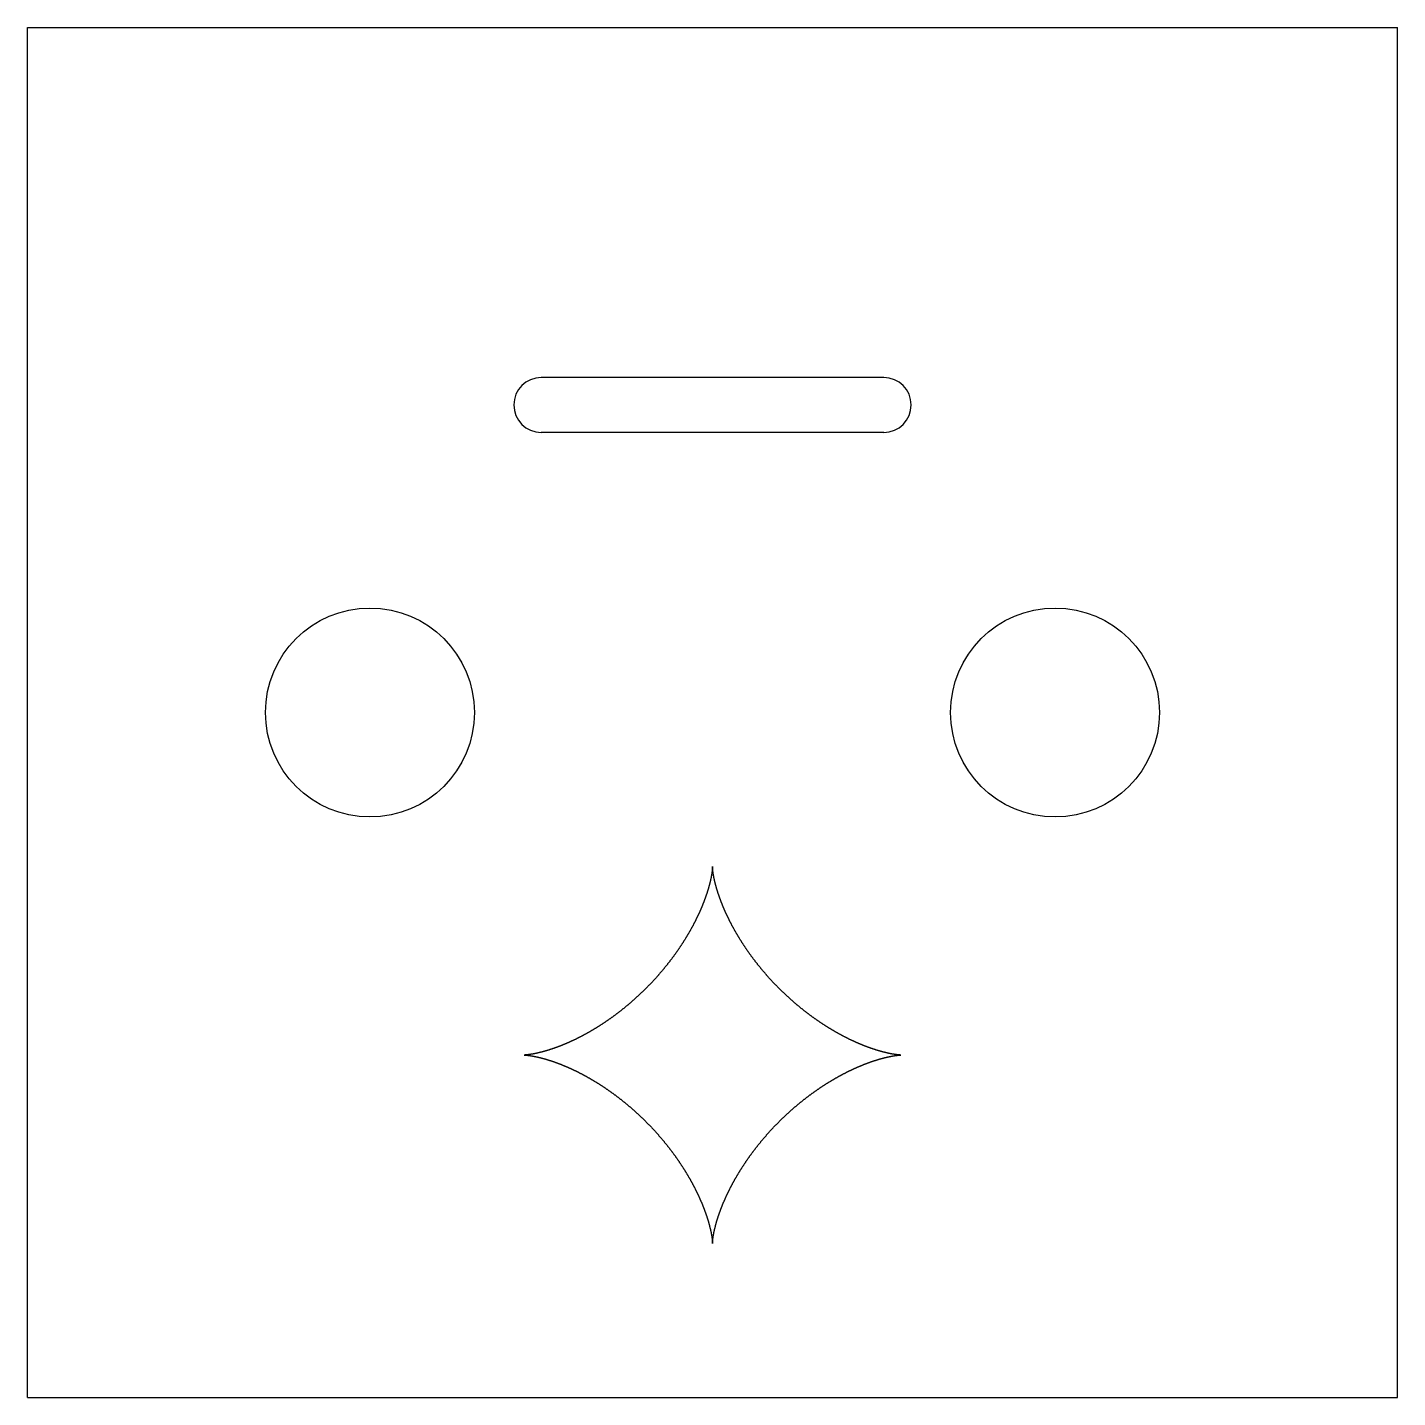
# Model space of a CAD drawing. Header units: metres. Extents: x 0 to 80, y 0 to 80.
import ezdxf

# ---------------------------------------------------------------- set-up
doc = ezdxf.new("R2010")
doc.units = ezdxf.units.M

msp = doc.modelspace()

# ---------------------------------------------------------------- linework, layer by layer
for p, q in [((0, 0), (0, 80)), ((0, 80), (80, 80)), ((80, 0), (80, 80)), ((50, 59.555416), (30, 59.555416)), ((50, 56.355416), (30, 56.355416)), ((0, 0), (80, 0))]:
    msp.add_line(p, q)
for centre in [(20, 40), (60, 40)]:
    msp.add_circle(centre, 6.1)
for centre, start, end in [((30, 57.955416), 90, 270), ((50, 57.955416), 0, 90), ((50, 57.955416), 270, 0)]:
    msp.add_arc(centre, 1.6, start, end)
at = {"layer": 'ENGRAVE'}
msp.add_lwpolyline([(51, 20), (50.99995, 20), (50.999799, 20), (50.999548, 20.000002), (50.999196, 20.000004), (50.998744, 20.000007), (50.998191, 20.000013), (50.997537, 20.00002), (50.996784, 20.00003), (50.995929, 20.000043), (50.994975, 20.000058), (50.99392, 20.000078), (50.992764, 20.000101), (50.991508, 20.000128), (50.990152, 20.00016), (50.988696, 20.000197), (50.987139, 20.000239), (50.985482, 20.000287), (50.983725, 20.000341), (50.981867, 20.000401), (50.97991, 20.000468), (50.977852, 20.000541), (50.975694, 20.000622), (50.973436, 20.000711), (50.971079, 20.000808), (50.968621, 20.000913), (50.966064, 20.001027), (50.963407, 20.00115), (50.96065, 20.001282), (50.957793, 20.001424), (50.954837, 20.001577), (50.951781, 20.00174), (50.948625, 20.001913), (50.945371, 20.002098), (50.942017, 20.002295), (50.938563, 20.002503), (50.93501, 20.002723), (50.931359, 20.002956), (50.927608, 20.003202), (50.923758, 20.003461), (50.919809, 20.003734), (50.915762, 20.00402), (50.911616, 20.004321), (50.907371, 20.004637), (50.903027, 20.004967), (50.898585, 20.005313), (50.894045, 20.005674), (50.889406, 20.006051), (50.88467, 20.006445), (50.879835, 20.006855), (50.874902, 20.007283), (50.869872, 20.007727), (50.864743, 20.008189), (50.859517, 20.008669), (50.854194, 20.009168), (50.848773, 20.009685), (50.843255, 20.010221), (50.837639, 20.010777), (50.831927, 20.011352), (50.826117, 20.011948), (50.820211, 20.012563), (50.814208, 20.013199), (50.808109, 20.013857), (50.801913, 20.014535), (50.79562, 20.015235), (50.789232, 20.015958), (50.782747, 20.016702), (50.776167, 20.017469), (50.769491, 20.01826), (50.762719, 20.019073), (50.755852, 20.01991), (50.748889, 20.020771), (50.741832, 20.021657), (50.734679, 20.022567), (50.727431, 20.023502), (50.720089, 20.024462), (50.712652, 20.025447), (50.705121, 20.026459), (50.697495, 20.027497), (50.689775, 20.028561), (50.681962, 20.029652), (50.674054, 20.030771), (50.666053, 20.031917), (50.657959, 20.03309), (50.649771, 20.034292), (50.64149, 20.035522), (50.633117, 20.036781), (50.62465, 20.038069), (50.616091, 20.039386), (50.60744, 20.040733), (50.598697, 20.04211), (50.589861, 20.043518), (50.580934, 20.044956), (50.571915, 20.046425), (50.562805, 20.047925), (50.553603, 20.049456), (50.544311, 20.05102), (50.534927, 20.052615), (50.525453, 20.054243), (50.515889, 20.055904), (50.506234, 20.057597), (50.496489, 20.059325), (50.486654, 20.061085), (50.47673, 20.06288), (50.466716, 20.064709), (50.456613, 20.066572), (50.446422, 20.06847), (50.436141, 20.070403), (50.425772, 20.072372), (50.415314, 20.074377), (50.404768, 20.076417), (50.394135, 20.078493), (50.383413, 20.080607), (50.372605, 20.082757), (50.361709, 20.084944), (50.350726, 20.087168), (50.339656, 20.089431), (50.3285, 20.091731), (50.317257, 20.094069), (50.305929, 20.096446), (50.294514, 20.098862), (50.283014, 20.101317), (50.271429, 20.103811), (50.259759, 20.106345), (50.248004, 20.108919), (50.236164, 20.111533), (50.22424, 20.114187), (50.212231, 20.116883), (50.200139, 20.119619), (50.187963, 20.122396), (50.175704, 20.125215), (50.163362, 20.128076), (50.150937, 20.130979), (50.13843, 20.133924), (50.12584, 20.136912), (50.113168, 20.139942), (50.100415, 20.143016), (50.08758, 20.146133), (50.074663, 20.149293), (50.061666, 20.152498), (50.048588, 20.155746), (50.03543, 20.159039), (50.022191, 20.162377), (50.008873, 20.165759), (49.995475, 20.169187), (49.981998, 20.17266), (49.968441, 20.176178), (49.954806, 20.179743), (49.941093, 20.183353), (49.927301, 20.18701), (49.913432, 20.190713), (49.899485, 20.194464), (49.88546, 20.198261), (49.871359, 20.202105), (49.857181, 20.205997), (49.842926, 20.209937), (49.828596, 20.213925), (49.814189, 20.217961), (49.799707, 20.222045), (49.78515, 20.226178), (49.770518, 20.23036), (49.755811, 20.234591), (49.741031, 20.238871), (49.726176, 20.243201), (49.711247, 20.247581), (49.696245, 20.25201), (49.68117, 20.25649), (49.666022, 20.26102), (49.650802, 20.265601), (49.635509, 20.270233), (49.620145, 20.274915), (49.60471, 20.279649), (49.589203, 20.284434), (49.573625, 20.289271), (49.557977, 20.29416), (49.542259, 20.299101), (49.526471, 20.304094), (49.510613, 20.30914), (49.494686, 20.314238), (49.47869, 20.319389), (49.462626, 20.324593), (49.446493, 20.329851), (49.430293, 20.335162), (49.414025, 20.340526), (49.397689, 20.345944), (49.381287, 20.351416), (49.364819, 20.356943), (49.348284, 20.362523), (49.331683, 20.368159), (49.315017, 20.373848), (49.298286, 20.379593), (49.281489, 20.385393), (49.264629, 20.391248), (49.247704, 20.397158), (49.230715, 20.403124), (49.213663, 20.409146), (49.196548, 20.415224), (49.17937, 20.421357), (49.16213, 20.427547), (49.144828, 20.433794), (49.127464, 20.440096), (49.110039, 20.446456), (49.092553, 20.452872), (49.075006, 20.459346), (49.057399, 20.465876), (49.039732, 20.472464), (49.022006, 20.479109), (49.00422, 20.485812), (48.986376, 20.492573), (48.968473, 20.499391), (48.950512, 20.506268), (48.932494, 20.513202), (48.914418, 20.520195), (48.896285, 20.527247), (48.878096, 20.534357), (48.85985, 20.541526), (48.841549, 20.548753), (48.823192, 20.55604), (48.80478, 20.563385), (48.786314, 20.57079), (48.767793, 20.578254), (48.749218, 20.585778), (48.730589, 20.593361), (48.711907, 20.601004), (48.693173, 20.608707), (48.674386, 20.61647), (48.655546, 20.624292), (48.636656, 20.632175), (48.617714, 20.640118), (48.59872, 20.648122), (48.579677, 20.656186), (48.560583, 20.66431), (48.54144, 20.672495), (48.522247, 20.680741), (48.503005, 20.689048), (48.483714, 20.697416), (48.464376, 20.705845), (48.444989, 20.714334), (48.425555, 20.722886), (48.406074, 20.731498), (48.386547, 20.740172), (48.366973, 20.748907), (48.347353, 20.757704), (48.327688, 20.766563), (48.307978, 20.775483), (48.288223, 20.784465), (48.268423, 20.793509), (48.24858, 20.802615), (48.228694, 20.811783), (48.208764, 20.821013), (48.188792, 20.830305), (48.168777, 20.839659), (48.14872, 20.849075), (48.128622, 20.858554), (48.108483, 20.868096), (48.088303, 20.877699), (48.068083, 20.887365), (48.047823, 20.897094), (48.027524, 20.906885), (48.007185, 20.916739), (47.986808, 20.926656), (47.966393, 20.936635), (47.945939, 20.946678), (47.925448, 20.956782), (47.904921, 20.96695), (47.884356, 20.977181), (47.863755, 20.987475), (47.843119, 20.997831), (47.822447, 21.008251), (47.80174, 21.018733), (47.780999, 21.029279), (47.760223, 21.039887), (47.739413, 21.050559), (47.718571, 21.061294), (47.697695, 21.072092), (47.676786, 21.082953), (47.655846, 21.093877), (47.634874, 21.104864), (47.61387, 21.115915), (47.592836, 21.127028), (47.571771, 21.138205), (47.550676, 21.149445), (47.529551, 21.160748), (47.508397, 21.172115), (47.487215, 21.183544), (47.466004, 21.195037), (47.444765, 21.206593), (47.423498, 21.218212), (47.402204, 21.229894), (47.380883, 21.24164), (47.359536, 21.253448), (47.338164, 21.26532), (47.316765, 21.277254), (47.295342, 21.289252), (47.273894, 21.301313), (47.252421, 21.313437), (47.230925, 21.325624), (47.209405, 21.337873), (47.187862, 21.350186), (47.166297, 21.362562), (47.14471, 21.375), (47.1231, 21.387501), (47.10147, 21.400065), (47.079818, 21.412692), (47.058146, 21.425382), (47.036454, 21.438134), (47.014742, 21.450949), (46.993011, 21.463826), (46.971261, 21.476766), (46.949493, 21.489768), (46.927706, 21.502833), (46.905902, 21.51596), (46.884081, 21.529149), (46.862243, 21.542401), (46.840389, 21.555715), (46.818519, 21.56909), (46.796633, 21.582528), (46.774732, 21.596028), (46.752817, 21.60959), (46.730887, 21.623213), (46.708944, 21.636899), (46.686986, 21.650646), (46.665016, 21.664454), (46.643034, 21.678324), (46.621039, 21.692256), (46.599032, 21.706248), (46.577014, 21.720302), (46.554986, 21.734418), (46.532946, 21.748594), (46.510897, 21.762831), (46.488837, 21.777129), (46.466769, 21.791488), (46.444692, 21.805907), (46.422606, 21.820388), (46.400512, 21.834928), (46.37841, 21.849529), (46.356302, 21.86419), (46.334186, 21.878912), (46.312064, 21.893693), (46.289936, 21.908534), (46.267803, 21.923436), (46.245664, 21.938396), (46.223521, 21.953417), (46.201373, 21.968497), (46.179221, 21.983636), (46.157066, 21.998834), (46.134908, 22.014092), (46.112747, 22.029408), (46.090584, 22.044783), (46.068419, 22.060217), (46.046252, 22.07571), (46.024084, 22.09126), (46.001916, 22.10687), (45.979747, 22.122537), (45.957579, 22.138262), (45.935411, 22.154045), (45.913244, 22.169886), (45.891078, 22.185784), (45.868914, 22.20174), (45.846753, 22.217753), (45.824593, 22.233823), (45.802437, 22.24995), (45.780284, 22.266134), (45.758135, 22.282374), (45.735991, 22.298671), (45.71385, 22.315024), (45.691715, 22.331433), (45.669585, 22.347898), (45.647461, 22.364419), (45.625343, 22.380996), (45.603231, 22.397628), (45.581127, 22.414315), (45.559029, 22.431057), (45.53694, 22.447855), (45.514858, 22.464707), (45.492786, 22.481613), (45.470722, 22.498574), (45.448667, 22.515589), (45.426622, 22.532658), (45.404587, 22.549781), (45.382563, 22.566957), (45.360549, 22.584187), (45.338547, 22.60147), (45.316557, 22.618806), (45.294578, 22.636195), (45.272612, 22.653636), (45.250658, 22.67113), (45.228718, 22.688676), (45.206791, 22.706274), (45.184879, 22.723924), (45.16298, 22.741625), (45.141097, 22.759378), (45.119228, 22.777182), (45.097375, 22.795037), (45.075537, 22.812942), (45.053716, 22.830898), (45.031912, 22.848905), (45.010124, 22.866961), (44.988354, 22.885067), (44.966601, 22.903223), (44.944867, 22.921428), (44.923151, 22.939682), (44.901453, 22.957985), (44.879775, 22.976337), (44.858117, 22.994737), (44.836478, 23.013186), (44.81486, 23.031682), (44.793262, 23.050227), (44.771686, 23.068818), (44.75013, 23.087457), (44.728597, 23.106143), (44.707085, 23.124876), (44.685596, 23.143655), (44.66413, 23.16248), (44.642687, 23.181351), (44.621268, 23.200268), (44.599872, 23.219231), (44.578501, 23.238239), (44.557154, 23.257291), (44.535832, 23.276389), (44.514535, 23.295531), (44.493264, 23.314717), (44.47202, 23.333947), (44.450801, 23.35322), (44.429609, 23.372537), (44.408444, 23.391898), (44.387307, 23.4113), (44.366197, 23.430746), (44.345115, 23.450234), (44.324062, 23.469764), (44.303037, 23.489335), (44.282041, 23.508948), (44.261075, 23.528602), (44.240139, 23.548297), (44.219232, 23.568033), (44.198356, 23.587809), (44.177511, 23.607625), (44.156697, 23.627481), (44.135914, 23.647376), (44.115163, 23.66731), (44.094444, 23.687283), (44.073758, 23.707295), (44.053104, 23.727345), (44.032483, 23.747433), (44.011895, 23.767559), (43.991341, 23.787722), (43.970821, 23.807922), (43.950335, 23.828159), (43.929884, 23.848432), (43.909468, 23.868742), (43.889087, 23.889087), (43.868742, 23.909468), (43.848432, 23.929884), (43.828159, 23.950335), (43.807922, 23.970821), (43.787722, 23.991341), (43.767559, 24.011895), (43.747433, 24.032483), (43.727345, 24.053104), (43.707295, 24.073758), (43.687283, 24.094444), (43.66731, 24.115163), (43.647376, 24.135914), (43.627481, 24.156697), (43.607625, 24.177511), (43.587809, 24.198356), (43.568033, 24.219232), (43.548297, 24.240139), (43.528602, 24.261075), (43.508948, 24.282041), (43.489335, 24.303037), (43.469764, 24.324062), (43.450234, 24.345115), (43.430746, 24.366197), (43.4113, 24.387307), (43.391898, 24.408444), (43.372537, 24.429609), (43.35322, 24.450801), (43.333947, 24.47202), (43.314717, 24.493264), (43.295531, 24.514535), (43.276389, 24.535832), (43.257291, 24.557154), (43.238239, 24.578501), (43.219231, 24.599872), (43.200268, 24.621268), (43.181351, 24.642687), (43.16248, 24.66413), (43.143655, 24.685596), (43.124876, 24.707085), (43.106143, 24.728597), (43.087457, 24.75013), (43.068818, 24.771686), (43.050227, 24.793262), (43.031682, 24.81486), (43.013186, 24.836478), (42.994737, 24.858117), (42.976337, 24.879775), (42.957985, 24.901453), (42.939682, 24.923151), (42.921428, 24.944867), (42.903223, 24.966601), (42.885067, 24.988354), (42.866961, 25.010124), (42.848905, 25.031912), (42.830898, 25.053716), (42.812942, 25.075537), (42.795037, 25.097375), (42.777182, 25.119228), (42.759378, 25.141097), (42.741625, 25.16298), (42.723924, 25.184879), (42.706274, 25.206791), (42.688676, 25.228718), (42.67113, 25.250658), (42.653636, 25.272612), (42.636195, 25.294578), (42.618806, 25.316557), (42.60147, 25.338547), (42.584187, 25.360549), (42.566957, 25.382563), (42.549781, 25.404587), (42.532658, 25.426622), (42.515589, 25.448667), (42.498574, 25.470722), (42.481613, 25.492786), (42.464707, 25.514858), (42.447855, 25.53694), (42.431057, 25.559029), (42.414315, 25.581127), (42.397628, 25.603231), (42.380996, 25.625343), (42.364419, 25.647461), (42.347898, 25.669585), (42.331433, 25.691715), (42.315024, 25.71385), (42.298671, 25.735991), (42.282374, 25.758135), (42.266134, 25.780284), (42.24995, 25.802437), (42.233823, 25.824593), (42.217753, 25.846753), (42.20174, 25.868914), (42.185784, 25.891078), (42.169886, 25.913244), (42.154045, 25.935411), (42.138262, 25.957579), (42.122537, 25.979747), (42.10687, 26.001916), (42.09126, 26.024084), (42.07571, 26.046252), (42.060217, 26.068419), (42.044783, 26.090584), (42.029408, 26.112747), (42.014092, 26.134908), (41.998834, 26.157066), (41.983636, 26.179221), (41.968497, 26.201373), (41.953417, 26.223521), (41.938396, 26.245664), (41.923436, 26.267803), (41.908534, 26.289936), (41.893693, 26.312064), (41.878912, 26.334186), (41.86419, 26.356302), (41.849529, 26.37841), (41.834928, 26.400512), (41.820388, 26.422606), (41.805907, 26.444692), (41.791488, 26.466769), (41.777129, 26.488837), (41.762831, 26.510897), (41.748594, 26.532946), (41.734418, 26.554986), (41.720302, 26.577014), (41.706248, 26.599032), (41.692256, 26.621039), (41.678324, 26.643034), (41.664454, 26.665016), (41.650646, 26.686986), (41.636899, 26.708944), (41.623213, 26.730887), (41.60959, 26.752817), (41.596028, 26.774732), (41.582528, 26.796633), (41.56909, 26.818519), (41.555715, 26.840389), (41.542401, 26.862243), (41.529149, 26.884081), (41.51596, 26.905902), (41.502833, 26.927706), (41.489768, 26.949493), (41.476766, 26.971261), (41.463826, 26.993011), (41.450949, 27.014742), (41.438134, 27.036454), (41.425382, 27.058146), (41.412692, 27.079818), (41.400065, 27.10147), (41.387501, 27.1231), (41.375, 27.14471), (41.362562, 27.166297), (41.350186, 27.187862), (41.337873, 27.209405), (41.325624, 27.230925), (41.313437, 27.252421), (41.301313, 27.273894), (41.289252, 27.295342), (41.277254, 27.316765), (41.26532, 27.338164), (41.253448, 27.359536), (41.24164, 27.380883), (41.229894, 27.402204), (41.218212, 27.423498), (41.206593, 27.444765), (41.195037, 27.466004), (41.183544, 27.487215), (41.172115, 27.508397), (41.160748, 27.529551), (41.149445, 27.550676), (41.138205, 27.571771), (41.127028, 27.592836), (41.115915, 27.61387), (41.104864, 27.634874), (41.093877, 27.655846), (41.082953, 27.676786), (41.072092, 27.697695), (41.061294, 27.718571), (41.050559, 27.739413), (41.039887, 27.760223), (41.029279, 27.780999), (41.018733, 27.80174), (41.008251, 27.822447), (40.997831, 27.843119), (40.987475, 27.863755), (40.977181, 27.884356), (40.96695, 27.904921), (40.956782, 27.925448), (40.946678, 27.945939), (40.936635, 27.966393), (40.926656, 27.986808), (40.916739, 28.007185), (40.906885, 28.027524), (40.897094, 28.047823), (40.887365, 28.068083), (40.877699, 28.088303), (40.868096, 28.108483), (40.858554, 28.128622), (40.849075, 28.14872), (40.839659, 28.168777), (40.830305, 28.188792), (40.821013, 28.208764), (40.811783, 28.228694), (40.802615, 28.24858), (40.793509, 28.268423), (40.784465, 28.288223), (40.775483, 28.307978), (40.766563, 28.327688), (40.757704, 28.347353), (40.748907, 28.366973), (40.740172, 28.386547), (40.731498, 28.406074), (40.722886, 28.425555), (40.714334, 28.444989), (40.705845, 28.464376), (40.697416, 28.483714), (40.689048, 28.503005), (40.680741, 28.522247), (40.672495, 28.54144), (40.66431, 28.560583), (40.656186, 28.579677), (40.648122, 28.59872), (40.640118, 28.617714), (40.632175, 28.636656), (40.624292, 28.655546), (40.61647, 28.674386), (40.608707, 28.693173), (40.601004, 28.711907), (40.593361, 28.730589), (40.585778, 28.749218), (40.578254, 28.767793), (40.57079, 28.786314), (40.563385, 28.80478), (40.55604, 28.823192), (40.548753, 28.841549), (40.541526, 28.85985), (40.534357, 28.878096), (40.527247, 28.896285), (40.520195, 28.914418), (40.513202, 28.932494), (40.506268, 28.950512), (40.499391, 28.968473), (40.492573, 28.986376), (40.485812, 29.00422), (40.479109, 29.022006), (40.472464, 29.039732), (40.465876, 29.057399), (40.459346, 29.075006), (40.452872, 29.092553), (40.446456, 29.110039), (40.440096, 29.127464), (40.433794, 29.144828), (40.427547, 29.16213), (40.421357, 29.17937), (40.415224, 29.196548), (40.409146, 29.213663), (40.403124, 29.230715), (40.397158, 29.247704), (40.391248, 29.264629), (40.385393, 29.281489), (40.379593, 29.298286), (40.373848, 29.315017), (40.368159, 29.331683), (40.362523, 29.348284), (40.356943, 29.364819), (40.351416, 29.381287), (40.345944, 29.397689), (40.340526, 29.414025), (40.335162, 29.430293), (40.329851, 29.446493), (40.324593, 29.462626), (40.319389, 29.47869), (40.314238, 29.494686), (40.30914, 29.510613), (40.304094, 29.526471), (40.299101, 29.542259), (40.29416, 29.557977), (40.289271, 29.573625), (40.284434, 29.589203), (40.279649, 29.60471), (40.274915, 29.620145), (40.270233, 29.635509), (40.265601, 29.650802), (40.26102, 29.666022), (40.25649, 29.68117), (40.25201, 29.696245), (40.247581, 29.711247), (40.243201, 29.726176), (40.238871, 29.741031), (40.234591, 29.755811), (40.23036, 29.770518), (40.226178, 29.78515), (40.222045, 29.799707), (40.217961, 29.814189), (40.213925, 29.828596), (40.209937, 29.842926), (40.205997, 29.857181), (40.202105, 29.871359), (40.198261, 29.88546), (40.194464, 29.899485), (40.190713, 29.913432), (40.18701, 29.927301), (40.183353, 29.941093), (40.179743, 29.954806), (40.176178, 29.968441), (40.17266, 29.981998), (40.169187, 29.995475), (40.165759, 30.008873), (40.162377, 30.022191), (40.159039, 30.03543), (40.155746, 30.048588), (40.152498, 30.061666), (40.149293, 30.074663), (40.146133, 30.08758), (40.143016, 30.100415), (40.139942, 30.113168), (40.136912, 30.12584), (40.133924, 30.13843), (40.130979, 30.150937), (40.128076, 30.163362), (40.125215, 30.175704), (40.122396, 30.187963), (40.119619, 30.200139), (40.116883, 30.212231), (40.114187, 30.22424), (40.111533, 30.236164), (40.108919, 30.248004), (40.106345, 30.259759), (40.103811, 30.271429), (40.101317, 30.283014), (40.098862, 30.294514), (40.096446, 30.305929), (40.094069, 30.317257), (40.091731, 30.3285), (40.089431, 30.339656), (40.087168, 30.350726), (40.084944, 30.361709), (40.082757, 30.372605), (40.080607, 30.383413), (40.078493, 30.394135), (40.076417, 30.404768), (40.074377, 30.415314), (40.072372, 30.425772), (40.070403, 30.436141), (40.06847, 30.446422), (40.066572, 30.456613), (40.064709, 30.466716), (40.06288, 30.47673), (40.061085, 30.486654), (40.059325, 30.496489), (40.057597, 30.506234), (40.055904, 30.515889), (40.054243, 30.525453), (40.052615, 30.534927), (40.05102, 30.544311), (40.049456, 30.553603), (40.047925, 30.562805), (40.046425, 30.571915), (40.044956, 30.580934), (40.043518, 30.589861), (40.04211, 30.598697), (40.040733, 30.60744), (40.039386, 30.616091), (40.038069, 30.62465), (40.036781, 30.633117), (40.035522, 30.64149), (40.034292, 30.649771), (40.03309, 30.657959), (40.031917, 30.666053), (40.030771, 30.674054), (40.029652, 30.681962), (40.028561, 30.689775), (40.027497, 30.697495), (40.026459, 30.705121), (40.025447, 30.712652), (40.024462, 30.720089), (40.023502, 30.727431), (40.022567, 30.734679), (40.021657, 30.741832), (40.020771, 30.748889), (40.01991, 30.755852), (40.019073, 30.762719), (40.01826, 30.769491), (40.017469, 30.776167), (40.016702, 30.782747), (40.015958, 30.789232), (40.015235, 30.79562), (40.014535, 30.801913), (40.013857, 30.808109), (40.013199, 30.814208), (40.012563, 30.820211), (40.011948, 30.826117), (40.011352, 30.831927), (40.010777, 30.837639), (40.010221, 30.843255), (40.009685, 30.848773), (40.009168, 30.854194), (40.008669, 30.859517), (40.008189, 30.864743), (40.007727, 30.869872), (40.007283, 30.874902), (40.006855, 30.879835), (40.006445, 30.88467), (40.006051, 30.889406), (40.005674, 30.894045), (40.005313, 30.898585), (40.004967, 30.903027), (40.004637, 30.907371), (40.004321, 30.911616), (40.00402, 30.915762), (40.003734, 30.919809), (40.003461, 30.923758), (40.003202, 30.927608), (40.002956, 30.931359), (40.002723, 30.93501), (40.002503, 30.938563), (40.002295, 30.942017), (40.002098, 30.945371), (40.001913, 30.948625), (40.00174, 30.951781), (40.001577, 30.954837), (40.001424, 30.957793), (40.001282, 30.96065), (40.00115, 30.963407), (40.001027, 30.966064), (40.000913, 30.968621), (40.000808, 30.971079), (40.000711, 30.973436), (40.000622, 30.975694), (40.000541, 30.977852), (40.000468, 30.97991), (40.000401, 30.981867), (40.000341, 30.983725), (40.000287, 30.985482), (40.000239, 30.987139), (40.000197, 30.988696), (40.00016, 30.990152), (40.000128, 30.991508), (40.000101, 30.992764), (40.000078, 30.99392), (40.000058, 30.994975), (40.000043, 30.995929), (40.00003, 30.996784), (40.00002, 30.997537), (40.000013, 30.998191), (40.000007, 30.998744), (40.000004, 30.999196), (40.000002, 30.999548), (40, 30.999799), (40, 30.99995), (40, 31), (40, 30.99995), (40, 30.999799), (39.999998, 30.999548), (39.999996, 30.999196), (39.999993, 30.998744), (39.999987, 30.998191), (39.99998, 30.997537), (39.99997, 30.996784), (39.999957, 30.995929), (39.999942, 30.994975), (39.999922, 30.99392), (39.999899, 30.992764), (39.999872, 30.991508), (39.99984, 30.990152), (39.999803, 30.988696), (39.999761, 30.987139), (39.999713, 30.985482), (39.999659, 30.983725), (39.999599, 30.981867), (39.999532, 30.97991), (39.999459, 30.977852), (39.999378, 30.975694), (39.999289, 30.973436), (39.999192, 30.971079), (39.999087, 30.968621), (39.998973, 30.966064), (39.99885, 30.963407), (39.998718, 30.96065), (39.998576, 30.957793), (39.998423, 30.954837), (39.99826, 30.951781), (39.998087, 30.948625), (39.997902, 30.945371), (39.997705, 30.942017), (39.997497, 30.938563), (39.997277, 30.93501), (39.997044, 30.931359), (39.996798, 30.927608), (39.996539, 30.923758), (39.996266, 30.919809), (39.99598, 30.915762), (39.995679, 30.911616), (39.995363, 30.907371), (39.995033, 30.903027), (39.994687, 30.898585), (39.994326, 30.894045), (39.993949, 30.889406), (39.993555, 30.88467), (39.993145, 30.879835), (39.992717, 30.874902), (39.992273, 30.869872), (39.991811, 30.864743), (39.991331, 30.859517), (39.990832, 30.854194), (39.990315, 30.848773), (39.989779, 30.843255), (39.989223, 30.837639), (39.988648, 30.831927), (39.988052, 30.826117), (39.987437, 30.820211), (39.986801, 30.814208), (39.986143, 30.808109), (39.985465, 30.801913), (39.984765, 30.79562), (39.984042, 30.789232), (39.983298, 30.782747), (39.982531, 30.776167), (39.98174, 30.769491), (39.980927, 30.762719), (39.98009, 30.755852), (39.979229, 30.748889), (39.978343, 30.741832), (39.977433, 30.734679), (39.976498, 30.727431), (39.975538, 30.720089), (39.974553, 30.712652), (39.973541, 30.705121), (39.972503, 30.697495), (39.971439, 30.689775), (39.970348, 30.681962), (39.969229, 30.674054), (39.968083, 30.666053), (39.96691, 30.657959), (39.965708, 30.649771), (39.964478, 30.64149), (39.963219, 30.633117), (39.961931, 30.62465), (39.960614, 30.616091), (39.959267, 30.60744), (39.95789, 30.598697), (39.956482, 30.589861), (39.955044, 30.580934), (39.953575, 30.571915), (39.952075, 30.562805), (39.950544, 30.553603), (39.94898, 30.544311), (39.947385, 30.534927), (39.945757, 30.525453), (39.944096, 30.515889), (39.942403, 30.506234), (39.940675, 30.496489), (39.938915, 30.486654), (39.93712, 30.47673), (39.935291, 30.466716), (39.933428, 30.456613), (39.93153, 30.446422), (39.929597, 30.436141), (39.927628, 30.425772), (39.925623, 30.415314), (39.923583, 30.404768), (39.921507, 30.394135), (39.919393, 30.383413), (39.917243, 30.372605), (39.915056, 30.361709), (39.912832, 30.350726), (39.910569, 30.339656), (39.908269, 30.3285), (39.905931, 30.317257), (39.903554, 30.305929), (39.901138, 30.294514), (39.898683, 30.283014), (39.896189, 30.271429), (39.893655, 30.259759), (39.891081, 30.248004), (39.888467, 30.236164), (39.885813, 30.22424), (39.883117, 30.212231), (39.880381, 30.200139), (39.877604, 30.187963), (39.874785, 30.175704), (39.871924, 30.163362), (39.869021, 30.150937), (39.866076, 30.13843), (39.863088, 30.12584), (39.860058, 30.113168), (39.856984, 30.100415), (39.853867, 30.08758), (39.850707, 30.074663), (39.847502, 30.061666), (39.844254, 30.048588), (39.840961, 30.03543), (39.837623, 30.022191), (39.834241, 30.008873), (39.830813, 29.995475), (39.82734, 29.981998), (39.823822, 29.968441), (39.820257, 29.954806), (39.816647, 29.941093), (39.81299, 29.927301), (39.809287, 29.913432), (39.805536, 29.899485), (39.801739, 29.88546), (39.797895, 29.871359), (39.794003, 29.857181), (39.790063, 29.842926), (39.786075, 29.828596), (39.782039, 29.814189), (39.777955, 29.799707), (39.773822, 29.78515), (39.76964, 29.770518), (39.765409, 29.755811), (39.761129, 29.741031), (39.756799, 29.726176), (39.752419, 29.711247), (39.74799, 29.696245), (39.74351, 29.68117), (39.73898, 29.666022), (39.734399, 29.650802), (39.729767, 29.635509), (39.725085, 29.620145), (39.720351, 29.60471), (39.715566, 29.589203), (39.710729, 29.573625), (39.70584, 29.557977), (39.700899, 29.542259), (39.695906, 29.526471), (39.69086, 29.510613), (39.685762, 29.494686), (39.680611, 29.47869), (39.675407, 29.462626), (39.670149, 29.446493), (39.664838, 29.430293), (39.659474, 29.414025), (39.654056, 29.397689), (39.648584, 29.381287), (39.643057, 29.364819), (39.637477, 29.348284), (39.631841, 29.331683), (39.626152, 29.315017), (39.620407, 29.298286), (39.614607, 29.281489), (39.608752, 29.264629), (39.602842, 29.247704), (39.596876, 29.230715), (39.590854, 29.213663), (39.584776, 29.196548), (39.578643, 29.17937), (39.572453, 29.16213), (39.566206, 29.144828), (39.559904, 29.127464), (39.553544, 29.110039), (39.547128, 29.092553), (39.540654, 29.075006), (39.534124, 29.057399), (39.527536, 29.039732), (39.520891, 29.022006), (39.514188, 29.00422), (39.507427, 28.986376), (39.500609, 28.968473), (39.493732, 28.950512), (39.486798, 28.932494), (39.479805, 28.914418), (39.472753, 28.896285), (39.465643, 28.878096), (39.458474, 28.85985), (39.451247, 28.841549), (39.44396, 28.823192), (39.436615, 28.80478), (39.42921, 28.786314), (39.421746, 28.767793), (39.414222, 28.749218), (39.406639, 28.730589), (39.398996, 28.711907), (39.391293, 28.693173), (39.38353, 28.674386), (39.375708, 28.655546), (39.367825, 28.636656), (39.359882, 28.617714), (39.351878, 28.59872), (39.343814, 28.579677), (39.33569, 28.560583), (39.327505, 28.54144), (39.319259, 28.522247), (39.310952, 28.503005), (39.302584, 28.483714), (39.294155, 28.464376), (39.285666, 28.444989), (39.277114, 28.425555), (39.268502, 28.406074), (39.259828, 28.386547), (39.251093, 28.366973), (39.242296, 28.347353), (39.233437, 28.327688), (39.224517, 28.307978), (39.215535, 28.288223), (39.206491, 28.268423), (39.197385, 28.24858), (39.188217, 28.228694), (39.178987, 28.208764), (39.169695, 28.188792), (39.160341, 28.168777), (39.150925, 28.14872), (39.141446, 28.128622), (39.131904, 28.108483), (39.122301, 28.088303), (39.112635, 28.068083), (39.102906, 28.047823), (39.093115, 28.027524), (39.083261, 28.007185), (39.073344, 27.986808), (39.063365, 27.966393), (39.053322, 27.945939), (39.043218, 27.925448), (39.03305, 27.904921), (39.022819, 27.884356), (39.012525, 27.863755), (39.002169, 27.843119), (38.991749, 27.822447), (38.981267, 27.80174), (38.970721, 27.780999), (38.960113, 27.760223), (38.949441, 27.739413), (38.938706, 27.718571), (38.927908, 27.697695), (38.917047, 27.676786), (38.906123, 27.655846), (38.895136, 27.634874), (38.884085, 27.61387), (38.872972, 27.592836), (38.861795, 27.571771), (38.850555, 27.550676), (38.839252, 27.529551), (38.827885, 27.508397), (38.816456, 27.487215), (38.804963, 27.466004), (38.793407, 27.444765), (38.781788, 27.423498), (38.770106, 27.402204), (38.75836, 27.380883), (38.746552, 27.359536), (38.73468, 27.338164), (38.722746, 27.316765), (38.710748, 27.295342), (38.698687, 27.273894), (38.686563, 27.252421), (38.674376, 27.230925), (38.662127, 27.209405), (38.649814, 27.187862), (38.637438, 27.166297), (38.625, 27.14471), (38.612499, 27.1231), (38.599935, 27.10147), (38.587308, 27.079818), (38.574618, 27.058146), (38.561866, 27.036454), (38.549051, 27.014742), (38.536174, 26.993011), (38.523234, 26.971261), (38.510232, 26.949493), (38.497167, 26.927706), (38.48404, 26.905902), (38.470851, 26.884081), (38.457599, 26.862243), (38.444285, 26.840389), (38.43091, 26.818519), (38.417472, 26.796633), (38.403972, 26.774732), (38.39041, 26.752817), (38.376787, 26.730887), (38.363101, 26.708944), (38.349354, 26.686986), (38.335546, 26.665016), (38.321676, 26.643034), (38.307744, 26.621039), (38.293752, 26.599032), (38.279698, 26.577014), (38.265582, 26.554986), (38.251406, 26.532946), (38.237169, 26.510897), (38.222871, 26.488837), (38.208512, 26.466769), (38.194093, 26.444692), (38.179612, 26.422606), (38.165072, 26.400512), (38.150471, 26.37841), (38.13581, 26.356302), (38.121088, 26.334186), (38.106307, 26.312064), (38.091466, 26.289936), (38.076564, 26.267803), (38.061604, 26.245664), (38.046583, 26.223521), (38.031503, 26.201373), (38.016364, 26.179221), (38.001166, 26.157066), (37.985908, 26.134908), (37.970592, 26.112747), (37.955217, 26.090584), (37.939783, 26.068419), (37.92429, 26.046252), (37.90874, 26.024084), (37.89313, 26.001916), (37.877463, 25.979747), (37.861738, 25.957579), (37.845955, 25.935411), (37.830114, 25.913244), (37.814216, 25.891078), (37.79826, 25.868914), (37.782247, 25.846753), (37.766177, 25.824593), (37.75005, 25.802437), (37.733866, 25.780284), (37.717626, 25.758135), (37.701329, 25.735991), (37.684976, 25.71385), (37.668567, 25.691715), (37.652102, 25.669585), (37.635581, 25.647461), (37.619004, 25.625343), (37.602372, 25.603231), (37.585685, 25.581127), (37.568943, 25.559029), (37.552145, 25.53694), (37.535293, 25.514858), (37.518387, 25.492786), (37.501426, 25.470722), (37.484411, 25.448667), (37.467342, 25.426622), (37.450219, 25.404587), (37.433043, 25.382563), (37.415813, 25.360549), (37.39853, 25.338547), (37.381194, 25.316557), (37.363805, 25.294578), (37.346364, 25.272612), (37.32887, 25.250658), (37.311324, 25.228718), (37.293726, 25.206791), (37.276076, 25.184879), (37.258375, 25.16298), (37.240622, 25.141097), (37.222818, 25.119228), (37.204963, 25.097375), (37.187058, 25.075537), (37.169102, 25.053716), (37.151095, 25.031912), (37.133039, 25.010124), (37.114933, 24.988354), (37.096777, 24.966601), (37.078572, 24.944867), (37.060318, 24.923151), (37.042015, 24.901453), (37.023663, 24.879775), (37.005263, 24.858117), (36.986814, 24.836478), (36.968318, 24.81486), (36.949773, 24.793262), (36.931182, 24.771686), (36.912543, 24.75013), (36.893857, 24.728597), (36.875124, 24.707085), (36.856345, 24.685596), (36.83752, 24.66413), (36.818649, 24.642687), (36.799732, 24.621268), (36.780769, 24.599872), (36.761761, 24.578501), (36.742709, 24.557154), (36.723611, 24.535832), (36.704469, 24.514535), (36.685283, 24.493264), (36.666053, 24.47202), (36.64678, 24.450801), (36.627463, 24.429609), (36.608102, 24.408444), (36.5887, 24.387307), (36.569254, 24.366197), (36.549766, 24.345115), (36.530236, 24.324062), (36.510665, 24.303037), (36.491052, 24.282041), (36.471398, 24.261075), (36.451703, 24.240139), (36.431967, 24.219232), (36.412191, 24.198356), (36.392375, 24.177511), (36.372519, 24.156697), (36.352624, 24.135914), (36.33269, 24.115163), (36.312717, 24.094444), (36.292705, 24.073758), (36.272655, 24.053104), (36.252567, 24.032483), (36.232441, 24.011895), (36.212278, 23.991341), (36.192078, 23.970821), (36.171841, 23.950335), (36.151568, 23.929884), (36.131258, 23.909468), (36.110913, 23.889087), (36.090532, 23.868742), (36.070116, 23.848432), (36.049665, 23.828159), (36.029179, 23.807922), (36.008659, 23.787722), (35.988105, 23.767559), (35.967517, 23.747433), (35.946896, 23.727345), (35.926242, 23.707295), (35.905556, 23.687283), (35.884837, 23.66731), (35.864086, 23.647376), (35.843303, 23.627481), (35.822489, 23.607625), (35.801644, 23.587809), (35.780768, 23.568033), (35.759861, 23.548297), (35.738925, 23.528602), (35.717959, 23.508948), (35.696963, 23.489335), (35.675938, 23.469764), (35.654885, 23.450234), (35.633803, 23.430746), (35.612693, 23.4113), (35.591556, 23.391898), (35.570391, 23.372537), (35.549199, 23.35322), (35.52798, 23.333947), (35.506736, 23.314717), (35.485465, 23.295531), (35.464168, 23.276389), (35.442846, 23.257291), (35.421499, 23.238239), (35.400128, 23.219231), (35.378732, 23.200268), (35.357313, 23.181351), (35.33587, 23.16248), (35.314404, 23.143655), (35.292915, 23.124876), (35.271403, 23.106143), (35.24987, 23.087457), (35.228314, 23.068818), (35.206738, 23.050227), (35.18514, 23.031682), (35.163522, 23.013186), (35.141883, 22.994737), (35.120225, 22.976337), (35.098547, 22.957985), (35.076849, 22.939682), (35.055133, 22.921428), (35.033399, 22.903223), (35.011646, 22.885067), (34.989876, 22.866961), (34.968088, 22.848905), (34.946284, 22.830898), (34.924463, 22.812942), (34.902625, 22.795037), (34.880772, 22.777182), (34.858903, 22.759378), (34.83702, 22.741625), (34.815121, 22.723924), (34.793209, 22.706274), (34.771282, 22.688676), (34.749342, 22.67113), (34.727388, 22.653636), (34.705422, 22.636195), (34.683443, 22.618806), (34.661453, 22.60147), (34.639451, 22.584187), (34.617437, 22.566957), (34.595413, 22.549781), (34.573378, 22.532658), (34.551333, 22.515589), (34.529278, 22.498574), (34.507214, 22.481613), (34.485142, 22.464707), (34.46306, 22.447855), (34.440971, 22.431057), (34.418873, 22.414315), (34.396769, 22.397628), (34.374657, 22.380996), (34.352539, 22.364419), (34.330415, 22.347898), (34.308285, 22.331433), (34.28615, 22.315024), (34.264009, 22.298671), (34.241865, 22.282374), (34.219716, 22.266134), (34.197563, 22.24995), (34.175407, 22.233823), (34.153247, 22.217753), (34.131086, 22.20174), (34.108922, 22.185784), (34.086756, 22.169886), (34.064589, 22.154045), (34.042421, 22.138262), (34.020253, 22.122537), (33.998084, 22.10687), (33.975916, 22.09126), (33.953748, 22.07571), (33.931581, 22.060217), (33.909416, 22.044783), (33.887253, 22.029408), (33.865092, 22.014092), (33.842934, 21.998834), (33.820779, 21.983636), (33.798627, 21.968497), (33.776479, 21.953417), (33.754336, 21.938396), (33.732197, 21.923436), (33.710064, 21.908534), (33.687936, 21.893693), (33.665814, 21.878912), (33.643698, 21.86419), (33.62159, 21.849529), (33.599488, 21.834928), (33.577394, 21.820388), (33.555308, 21.805907), (33.533231, 21.791488), (33.511163, 21.777129), (33.489103, 21.762831), (33.467054, 21.748594), (33.445014, 21.734418), (33.422986, 21.720302), (33.400968, 21.706248), (33.378961, 21.692256), (33.356966, 21.678324), (33.334984, 21.664454), (33.313014, 21.650646), (33.291056, 21.636899), (33.269113, 21.623213), (33.247183, 21.60959), (33.225268, 21.596028), (33.203367, 21.582528), (33.181481, 21.56909), (33.159611, 21.555715), (33.137757, 21.542401), (33.115919, 21.529149), (33.094098, 21.51596), (33.072294, 21.502833), (33.050507, 21.489768), (33.028739, 21.476766), (33.006989, 21.463826), (32.985258, 21.450949), (32.963546, 21.438134), (32.941854, 21.425382), (32.920182, 21.412692), (32.89853, 21.400065), (32.8769, 21.387501), (32.85529, 21.375), (32.833703, 21.362562), (32.812138, 21.350186), (32.790595, 21.337873), (32.769075, 21.325624), (32.747579, 21.313437), (32.726106, 21.301313), (32.704658, 21.289252), (32.683235, 21.277254), (32.661836, 21.26532), (32.640464, 21.253448), (32.619117, 21.24164), (32.597796, 21.229894), (32.576502, 21.218212), (32.555235, 21.206593), (32.533996, 21.195037), (32.512785, 21.183544), (32.491603, 21.172115), (32.470449, 21.160748), (32.449324, 21.149445), (32.428229, 21.138205), (32.407164, 21.127028), (32.38613, 21.115915), (32.365126, 21.104864), (32.344154, 21.093877), (32.323214, 21.082953), (32.302305, 21.072092), (32.281429, 21.061294), (32.260587, 21.050559), (32.239777, 21.039887), (32.219001, 21.029279), (32.19826, 21.018733), (32.177553, 21.008251), (32.156881, 20.997831), (32.136245, 20.987475), (32.115644, 20.977181), (32.095079, 20.96695), (32.074552, 20.956782), (32.054061, 20.946678), (32.033607, 20.936635), (32.013192, 20.926656), (31.992815, 20.916739), (31.972476, 20.906885), (31.952177, 20.897094), (31.931917, 20.887365), (31.911697, 20.877699), (31.891517, 20.868096), (31.871378, 20.858554), (31.85128, 20.849075), (31.831223, 20.839659), (31.811208, 20.830305), (31.791236, 20.821013), (31.771306, 20.811783), (31.75142, 20.802615), (31.731577, 20.793509), (31.711777, 20.784465), (31.692022, 20.775483), (31.672312, 20.766563), (31.652647, 20.757704), (31.633027, 20.748907), (31.613453, 20.740172), (31.593926, 20.731498), (31.574445, 20.722886), (31.555011, 20.714334), (31.535624, 20.705845), (31.516286, 20.697416), (31.496995, 20.689048), (31.477753, 20.680741), (31.45856, 20.672495), (31.439417, 20.66431), (31.420323, 20.656186), (31.40128, 20.648122), (31.382286, 20.640118), (31.363344, 20.632175), (31.344454, 20.624292), (31.325614, 20.61647), (31.306827, 20.608707), (31.288093, 20.601004), (31.269411, 20.593361), (31.250782, 20.585778), (31.232207, 20.578254), (31.213686, 20.57079), (31.19522, 20.563385), (31.176808, 20.55604), (31.158451, 20.548753), (31.14015, 20.541526), (31.121904, 20.534357), (31.103715, 20.527247), (31.085582, 20.520195), (31.067506, 20.513202), (31.049488, 20.506268), (31.031527, 20.499391), (31.013624, 20.492573), (30.99578, 20.485812), (30.977994, 20.479109), (30.960268, 20.472464), (30.942601, 20.465876), (30.924994, 20.459346), (30.907447, 20.452872), (30.889961, 20.446456), (30.872536, 20.440096), (30.855172, 20.433794), (30.83787, 20.427547), (30.82063, 20.421357), (30.803452, 20.415224), (30.786337, 20.409146), (30.769285, 20.403124), (30.752296, 20.397158), (30.735371, 20.391248), (30.718511, 20.385393), (30.701714, 20.379593), (30.684983, 20.373848), (30.668317, 20.368159), (30.651716, 20.362523), (30.635181, 20.356943), (30.618713, 20.351416), (30.602311, 20.345944), (30.585975, 20.340526), (30.569707, 20.335162), (30.553507, 20.329851), (30.537374, 20.324593), (30.52131, 20.319389), (30.505314, 20.314238), (30.489387, 20.30914), (30.473529, 20.304094), (30.457741, 20.299101), (30.442023, 20.29416), (30.426375, 20.289271), (30.410797, 20.284434), (30.39529, 20.279649), (30.379855, 20.274915), (30.364491, 20.270233), (30.349198, 20.265601), (30.333978, 20.26102), (30.31883, 20.25649), (30.303755, 20.25201), (30.288753, 20.247581), (30.273824, 20.243201), (30.258969, 20.238871), (30.244189, 20.234591), (30.229482, 20.23036), (30.21485, 20.226178), (30.200293, 20.222045), (30.185811, 20.217961), (30.171404, 20.213925), (30.157074, 20.209937), (30.142819, 20.205997), (30.128641, 20.202105), (30.11454, 20.198261), (30.100515, 20.194464), (30.086568, 20.190713), (30.072699, 20.18701), (30.058907, 20.183353), (30.045194, 20.179743), (30.031559, 20.176178), (30.018002, 20.17266), (30.004525, 20.169187), (29.991127, 20.165759), (29.977809, 20.162377), (29.96457, 20.159039), (29.951412, 20.155746), (29.938334, 20.152498), (29.925337, 20.149293), (29.91242, 20.146133), (29.899585, 20.143016), (29.886832, 20.139942), (29.87416, 20.136912), (29.86157, 20.133924), (29.849063, 20.130979), (29.836638, 20.128076), (29.824296, 20.125215), (29.812037, 20.122396), (29.799861, 20.119619), (29.787769, 20.116883), (29.77576, 20.114187), (29.763836, 20.111533), (29.751996, 20.108919), (29.740241, 20.106345), (29.728571, 20.103811), (29.716986, 20.101317), (29.705486, 20.098862), (29.694071, 20.096446), (29.682743, 20.094069), (29.6715, 20.091731), (29.660344, 20.089431), (29.649274, 20.087168), (29.638291, 20.084944), (29.627395, 20.082757), (29.616587, 20.080607), (29.605865, 20.078493), (29.595232, 20.076417), (29.584686, 20.074377), (29.574228, 20.072372), (29.563859, 20.070403), (29.553578, 20.06847), (29.543387, 20.066572), (29.533284, 20.064709), (29.52327, 20.06288), (29.513346, 20.061085), (29.503511, 20.059325), (29.493766, 20.057597), (29.484111, 20.055904), (29.474547, 20.054243), (29.465073, 20.052615), (29.455689, 20.05102), (29.446397, 20.049456), (29.437195, 20.047925), (29.428085, 20.046425), (29.419066, 20.044956), (29.410139, 20.043518), (29.401303, 20.04211), (29.39256, 20.040733), (29.383909, 20.039386), (29.37535, 20.038069), (29.366883, 20.036781), (29.35851, 20.035522), (29.350229, 20.034292), (29.342041, 20.03309), (29.333947, 20.031917), (29.325946, 20.030771), (29.318038, 20.029652), (29.310225, 20.028561), (29.302505, 20.027497), (29.294879, 20.026459), (29.287348, 20.025447), (29.279911, 20.024462), (29.272569, 20.023502), (29.265321, 20.022567), (29.258168, 20.021657), (29.251111, 20.020771), (29.244148, 20.01991), (29.237281, 20.019073), (29.230509, 20.01826), (29.223833, 20.017469), (29.217253, 20.016702), (29.210768, 20.015958), (29.20438, 20.015235), (29.198087, 20.014535), (29.191891, 20.013857), (29.185792, 20.013199), (29.179789, 20.012563), (29.173883, 20.011948), (29.168073, 20.011352), (29.162361, 20.010777), (29.156745, 20.010221), (29.151227, 20.009685), (29.145806, 20.009168), (29.140483, 20.008669), (29.135257, 20.008189), (29.130128, 20.007727), (29.125098, 20.007283), (29.120165, 20.006855), (29.11533, 20.006445), (29.110594, 20.006051), (29.105955, 20.005674), (29.101415, 20.005313), (29.096973, 20.004967), (29.092629, 20.004637), (29.088384, 20.004321), (29.084238, 20.00402), (29.080191, 20.003734), (29.076242, 20.003461), (29.072392, 20.003202), (29.068641, 20.002956), (29.06499, 20.002723), (29.061437, 20.002503), (29.057983, 20.002295), (29.054629, 20.002098), (29.051375, 20.001913), (29.048219, 20.00174), (29.045163, 20.001577), (29.042207, 20.001424), (29.03935, 20.001282), (29.036593, 20.00115), (29.033936, 20.001027), (29.031379, 20.000913), (29.028921, 20.000808), (29.026564, 20.000711), (29.024306, 20.000622), (29.022148, 20.000541), (29.02009, 20.000468), (29.018133, 20.000401), (29.016275, 20.000341), (29.014518, 20.000287), (29.012861, 20.000239), (29.011304, 20.000197), (29.009848, 20.00016), (29.008492, 20.000128), (29.007236, 20.000101), (29.00608, 20.000078), (29.005025, 20.000058), (29.004071, 20.000043), (29.003216, 20.00003), (29.002463, 20.00002), (29.001809, 20.000013), (29.001256, 20.000007), (29.000804, 20.000004), (29.000452, 20.000002), (29.000201, 20), (29.00005, 20), (29, 20), (29.00005, 20), (29.000201, 20), (29.000452, 19.999998), (29.000804, 19.999996), (29.001256, 19.999993), (29.001809, 19.999987), (29.002463, 19.99998), (29.003216, 19.99997), (29.004071, 19.999957), (29.005025, 19.999942), (29.00608, 19.999922), (29.007236, 19.999899), (29.008492, 19.999872), (29.009848, 19.99984), (29.011304, 19.999803), (29.012861, 19.999761), (29.014518, 19.999713), (29.016275, 19.999659), (29.018133, 19.999599), (29.02009, 19.999532), (29.022148, 19.999459), (29.024306, 19.999378), (29.026564, 19.999289), (29.028921, 19.999192), (29.031379, 19.999087), (29.033936, 19.998973), (29.036593, 19.99885), (29.03935, 19.998718), (29.042207, 19.998576), (29.045163, 19.998423), (29.048219, 19.99826), (29.051375, 19.998087), (29.054629, 19.997902), (29.057983, 19.997705), (29.061437, 19.997497), (29.06499, 19.997277), (29.068641, 19.997044), (29.072392, 19.996798), (29.076242, 19.996539), (29.080191, 19.996266), (29.084238, 19.99598), (29.088384, 19.995679), (29.092629, 19.995363), (29.096973, 19.995033), (29.101415, 19.994687), (29.105955, 19.994326), (29.110594, 19.993949), (29.11533, 19.993555), (29.120165, 19.993145), (29.125098, 19.992717), (29.130128, 19.992273), (29.135257, 19.991811), (29.140483, 19.991331), (29.145806, 19.990832), (29.151227, 19.990315), (29.156745, 19.989779), (29.162361, 19.989223), (29.168073, 19.988648), (29.173883, 19.988052), (29.179789, 19.987437), (29.185792, 19.986801), (29.191891, 19.986143), (29.198087, 19.985465), (29.20438, 19.984765), (29.210768, 19.984042), (29.217253, 19.983298), (29.223833, 19.982531), (29.230509, 19.98174), (29.237281, 19.980927), (29.244148, 19.98009), (29.251111, 19.979229), (29.258168, 19.978343), (29.265321, 19.977433), (29.272569, 19.976498), (29.279911, 19.975538), (29.287348, 19.974553), (29.294879, 19.973541), (29.302505, 19.972503), (29.310225, 19.971439), (29.318038, 19.970348), (29.325946, 19.969229), (29.333947, 19.968083), (29.342041, 19.96691), (29.350229, 19.965708), (29.35851, 19.964478), (29.366883, 19.963219), (29.37535, 19.961931), (29.383909, 19.960614), (29.39256, 19.959267), (29.401303, 19.95789), (29.410139, 19.956482), (29.419066, 19.955044), (29.428085, 19.953575), (29.437195, 19.952075), (29.446397, 19.950544), (29.455689, 19.94898), (29.465073, 19.947385), (29.474547, 19.945757), (29.484111, 19.944096), (29.493766, 19.942403), (29.503511, 19.940675), (29.513346, 19.938915), (29.52327, 19.93712), (29.533284, 19.935291), (29.543387, 19.933428), (29.553578, 19.93153), (29.563859, 19.929597), (29.574228, 19.927628), (29.584686, 19.925623), (29.595232, 19.923583), (29.605865, 19.921507), (29.616587, 19.919393), (29.627395, 19.917243), (29.638291, 19.915056), (29.649274, 19.912832), (29.660344, 19.910569), (29.6715, 19.908269), (29.682743, 19.905931), (29.694071, 19.903554), (29.705486, 19.901138), (29.716986, 19.898683), (29.728571, 19.896189), (29.740241, 19.893655), (29.751996, 19.891081), (29.763836, 19.888467), (29.77576, 19.885813), (29.787769, 19.883117), (29.799861, 19.880381), (29.812037, 19.877604), (29.824296, 19.874785), (29.836638, 19.871924), (29.849063, 19.869021), (29.86157, 19.866076), (29.87416, 19.863088), (29.886832, 19.860058), (29.899585, 19.856984), (29.91242, 19.853867), (29.925337, 19.850707), (29.938334, 19.847502), (29.951412, 19.844254), (29.96457, 19.840961), (29.977809, 19.837623), (29.991127, 19.834241), (30.004525, 19.830813), (30.018002, 19.82734), (30.031559, 19.823822), (30.045194, 19.820257), (30.058907, 19.816647), (30.072699, 19.81299), (30.086568, 19.809287), (30.100515, 19.805536), (30.11454, 19.801739), (30.128641, 19.797895), (30.142819, 19.794003), (30.157074, 19.790063), (30.171404, 19.786075), (30.185811, 19.782039), (30.200293, 19.777955), (30.21485, 19.773822), (30.229482, 19.76964), (30.244189, 19.765409), (30.258969, 19.761129), (30.273824, 19.756799), (30.288753, 19.752419), (30.303755, 19.74799), (30.31883, 19.74351), (30.333978, 19.73898), (30.349198, 19.734399), (30.364491, 19.729767), (30.379855, 19.725085), (30.39529, 19.720351), (30.410797, 19.715566), (30.426375, 19.710729), (30.442023, 19.70584), (30.457741, 19.700899), (30.473529, 19.695906), (30.489387, 19.69086), (30.505314, 19.685762), (30.52131, 19.680611), (30.537374, 19.675407), (30.553507, 19.670149), (30.569707, 19.664838), (30.585975, 19.659474), (30.602311, 19.654056), (30.618713, 19.648584), (30.635181, 19.643057), (30.651716, 19.637477), (30.668317, 19.631841), (30.684983, 19.626152), (30.701714, 19.620407), (30.718511, 19.614607), (30.735371, 19.608752), (30.752296, 19.602842), (30.769285, 19.596876), (30.786337, 19.590854), (30.803452, 19.584776), (30.82063, 19.578643), (30.83787, 19.572453), (30.855172, 19.566206), (30.872536, 19.559904), (30.889961, 19.553544), (30.907447, 19.547128), (30.924994, 19.540654), (30.942601, 19.534124), (30.960268, 19.527536), (30.977994, 19.520891), (30.99578, 19.514188), (31.013624, 19.507427), (31.031527, 19.500609), (31.049488, 19.493732), (31.067506, 19.486798), (31.085582, 19.479805), (31.103715, 19.472753), (31.121904, 19.465643), (31.14015, 19.458474), (31.158451, 19.451247), (31.176808, 19.44396), (31.19522, 19.436615), (31.213686, 19.42921), (31.232207, 19.421746), (31.250782, 19.414222), (31.269411, 19.406639), (31.288093, 19.398996), (31.306827, 19.391293), (31.325614, 19.38353), (31.344454, 19.375708), (31.363344, 19.367825), (31.382286, 19.359882), (31.40128, 19.351878), (31.420323, 19.343814), (31.439417, 19.33569), (31.45856, 19.327505), (31.477753, 19.319259), (31.496995, 19.310952), (31.516286, 19.302584), (31.535624, 19.294155), (31.555011, 19.285666), (31.574445, 19.277114), (31.593926, 19.268502), (31.613453, 19.259828), (31.633027, 19.251093), (31.652647, 19.242296), (31.672312, 19.233437), (31.692022, 19.224517), (31.711777, 19.215535), (31.731577, 19.206491), (31.75142, 19.197385), (31.771306, 19.188217), (31.791236, 19.178987), (31.811208, 19.169695), (31.831223, 19.160341), (31.85128, 19.150925), (31.871378, 19.141446), (31.891517, 19.131904), (31.911697, 19.122301), (31.931917, 19.112635), (31.952177, 19.102906), (31.972476, 19.093115), (31.992815, 19.083261), (32.013192, 19.073344), (32.033607, 19.063365), (32.054061, 19.053322), (32.074552, 19.043218), (32.095079, 19.03305), (32.115644, 19.022819), (32.136245, 19.012525), (32.156881, 19.002169), (32.177553, 18.991749), (32.19826, 18.981267), (32.219001, 18.970721), (32.239777, 18.960113), (32.260587, 18.949441), (32.281429, 18.938706), (32.302305, 18.927908), (32.323214, 18.917047), (32.344154, 18.906123), (32.365126, 18.895136), (32.38613, 18.884085), (32.407164, 18.872972), (32.428229, 18.861795), (32.449324, 18.850555), (32.470449, 18.839252), (32.491603, 18.827885), (32.512785, 18.816456), (32.533996, 18.804963), (32.555235, 18.793407), (32.576502, 18.781788), (32.597796, 18.770106), (32.619117, 18.75836), (32.640464, 18.746552), (32.661836, 18.73468), (32.683235, 18.722746), (32.704658, 18.710748), (32.726106, 18.698687), (32.747579, 18.686563), (32.769075, 18.674376), (32.790595, 18.662127), (32.812138, 18.649814), (32.833703, 18.637438), (32.85529, 18.625), (32.8769, 18.612499), (32.89853, 18.599935), (32.920182, 18.587308), (32.941854, 18.574618), (32.963546, 18.561866), (32.985258, 18.549051), (33.006989, 18.536174), (33.028739, 18.523234), (33.050507, 18.510232), (33.072294, 18.497167), (33.094098, 18.48404), (33.115919, 18.470851), (33.137757, 18.457599), (33.159611, 18.444285), (33.181481, 18.43091), (33.203367, 18.417472), (33.225268, 18.403972), (33.247183, 18.39041), (33.269113, 18.376787), (33.291056, 18.363101), (33.313014, 18.349354), (33.334984, 18.335546), (33.356966, 18.321676), (33.378961, 18.307744), (33.400968, 18.293752), (33.422986, 18.279698), (33.445014, 18.265582), (33.467054, 18.251406), (33.489103, 18.237169), (33.511163, 18.222871), (33.533231, 18.208512), (33.555308, 18.194093), (33.577394, 18.179612), (33.599488, 18.165072), (33.62159, 18.150471), (33.643698, 18.13581), (33.665814, 18.121088), (33.687936, 18.106307), (33.710064, 18.091466), (33.732197, 18.076564), (33.754336, 18.061604), (33.776479, 18.046583), (33.798627, 18.031503), (33.820779, 18.016364), (33.842934, 18.001166), (33.865092, 17.985908), (33.887253, 17.970592), (33.909416, 17.955217), (33.931581, 17.939783), (33.953748, 17.92429), (33.975916, 17.90874), (33.998084, 17.89313), (34.020253, 17.877463), (34.042421, 17.861738), (34.064589, 17.845955), (34.086756, 17.830114), (34.108922, 17.814216), (34.131086, 17.79826), (34.153247, 17.782247), (34.175407, 17.766177), (34.197563, 17.75005), (34.219716, 17.733866), (34.241865, 17.717626), (34.264009, 17.701329), (34.28615, 17.684976), (34.308285, 17.668567), (34.330415, 17.652102), (34.352539, 17.635581), (34.374657, 17.619004), (34.396769, 17.602372), (34.418873, 17.585685), (34.440971, 17.568943), (34.46306, 17.552145), (34.485142, 17.535293), (34.507214, 17.518387), (34.529278, 17.501426), (34.551333, 17.484411), (34.573378, 17.467342), (34.595413, 17.450219), (34.617437, 17.433043), (34.639451, 17.415813), (34.661453, 17.39853), (34.683443, 17.381194), (34.705422, 17.363805), (34.727388, 17.346364), (34.749342, 17.32887), (34.771282, 17.311324), (34.793209, 17.293726), (34.815121, 17.276076), (34.83702, 17.258375), (34.858903, 17.240622), (34.880772, 17.222818), (34.902625, 17.204963), (34.924463, 17.187058), (34.946284, 17.169102), (34.968088, 17.151095), (34.989876, 17.133039), (35.011646, 17.114933), (35.033399, 17.096777), (35.055133, 17.078572), (35.076849, 17.060318), (35.098547, 17.042015), (35.120225, 17.023663), (35.141883, 17.005263), (35.163522, 16.986814), (35.18514, 16.968318), (35.206738, 16.949773), (35.228314, 16.931182), (35.24987, 16.912543), (35.271403, 16.893857), (35.292915, 16.875124), (35.314404, 16.856345), (35.33587, 16.83752), (35.357313, 16.818649), (35.378732, 16.799732), (35.400128, 16.780769), (35.421499, 16.761761), (35.442846, 16.742709), (35.464168, 16.723611), (35.485465, 16.704469), (35.506736, 16.685283), (35.52798, 16.666053), (35.549199, 16.64678), (35.570391, 16.627463), (35.591556, 16.608102), (35.612693, 16.5887), (35.633803, 16.569254), (35.654885, 16.549766), (35.675938, 16.530236), (35.696963, 16.510665), (35.717959, 16.491052), (35.738925, 16.471398), (35.759861, 16.451703), (35.780768, 16.431967), (35.801644, 16.412191), (35.822489, 16.392375), (35.843303, 16.372519), (35.864086, 16.352624), (35.884837, 16.33269), (35.905556, 16.312717), (35.926242, 16.292705), (35.946896, 16.272655), (35.967517, 16.252567), (35.988105, 16.232441), (36.008659, 16.212278), (36.029179, 16.192078), (36.049665, 16.171841), (36.070116, 16.151568), (36.090532, 16.131258), (36.110913, 16.110913), (36.131258, 16.090532), (36.151568, 16.070116), (36.171841, 16.049665), (36.192078, 16.029179), (36.212278, 16.008659), (36.232441, 15.988105), (36.252567, 15.967517), (36.272655, 15.946896), (36.292705, 15.926242), (36.312717, 15.905556), (36.33269, 15.884837), (36.352624, 15.864086), (36.372519, 15.843303), (36.392375, 15.822489), (36.412191, 15.801644), (36.431967, 15.780768), (36.451703, 15.759861), (36.471398, 15.738925), (36.491052, 15.717959), (36.510665, 15.696963), (36.530236, 15.675938), (36.549766, 15.654885), (36.569254, 15.633803), (36.5887, 15.612693), (36.608102, 15.591556), (36.627463, 15.570391), (36.64678, 15.549199), (36.666053, 15.52798), (36.685283, 15.506736), (36.704469, 15.485465), (36.723611, 15.464168), (36.742709, 15.442846), (36.761761, 15.421499), (36.780769, 15.400128), (36.799732, 15.378732), (36.818649, 15.357313), (36.83752, 15.33587), (36.856345, 15.314404), (36.875124, 15.292915), (36.893857, 15.271403), (36.912543, 15.24987), (36.931182, 15.228314), (36.949773, 15.206738), (36.968318, 15.18514), (36.986814, 15.163522), (37.005263, 15.141883), (37.023663, 15.120225), (37.042015, 15.098547), (37.060318, 15.076849), (37.078572, 15.055133), (37.096777, 15.033399), (37.114933, 15.011646), (37.133039, 14.989876), (37.151095, 14.968088), (37.169102, 14.946284), (37.187058, 14.924463), (37.204963, 14.902625), (37.222818, 14.880772), (37.240622, 14.858903), (37.258375, 14.83702), (37.276076, 14.815121), (37.293726, 14.793209), (37.311324, 14.771282), (37.32887, 14.749342), (37.346364, 14.727388), (37.363805, 14.705422), (37.381194, 14.683443), (37.39853, 14.661453), (37.415813, 14.639451), (37.433043, 14.617437), (37.450219, 14.595413), (37.467342, 14.573378), (37.484411, 14.551333), (37.501426, 14.529278), (37.518387, 14.507214), (37.535293, 14.485142), (37.552145, 14.46306), (37.568943, 14.440971), (37.585685, 14.418873), (37.602372, 14.396769), (37.619004, 14.374657), (37.635581, 14.352539), (37.652102, 14.330415), (37.668567, 14.308285), (37.684976, 14.28615), (37.701329, 14.264009), (37.717626, 14.241865), (37.733866, 14.219716), (37.75005, 14.197563), (37.766177, 14.175407), (37.782247, 14.153247), (37.79826, 14.131086), (37.814216, 14.108922), (37.830114, 14.086756), (37.845955, 14.064589), (37.861738, 14.042421), (37.877463, 14.020253), (37.89313, 13.998084), (37.90874, 13.975916), (37.92429, 13.953748), (37.939783, 13.931581), (37.955217, 13.909416), (37.970592, 13.887253), (37.985908, 13.865092), (38.001166, 13.842934), (38.016364, 13.820779), (38.031503, 13.798627), (38.046583, 13.776479), (38.061604, 13.754336), (38.076564, 13.732197), (38.091466, 13.710064), (38.106307, 13.687936), (38.121088, 13.665814), (38.13581, 13.643698), (38.150471, 13.62159), (38.165072, 13.599488), (38.179612, 13.577394), (38.194093, 13.555308), (38.208512, 13.533231), (38.222871, 13.511163), (38.237169, 13.489103), (38.251406, 13.467054), (38.265582, 13.445014), (38.279698, 13.422986), (38.293752, 13.400968), (38.307744, 13.378961), (38.321676, 13.356966), (38.335546, 13.334984), (38.349354, 13.313014), (38.363101, 13.291056), (38.376787, 13.269113), (38.39041, 13.247183), (38.403972, 13.225268), (38.417472, 13.203367), (38.43091, 13.181481), (38.444285, 13.159611), (38.457599, 13.137757), (38.470851, 13.115919), (38.48404, 13.094098), (38.497167, 13.072294), (38.510232, 13.050507), (38.523234, 13.028739), (38.536174, 13.006989), (38.549051, 12.985258), (38.561866, 12.963546), (38.574618, 12.941854), (38.587308, 12.920182), (38.599935, 12.89853), (38.612499, 12.8769), (38.625, 12.85529), (38.637438, 12.833703), (38.649814, 12.812138), (38.662127, 12.790595), (38.674376, 12.769075), (38.686563, 12.747579), (38.698687, 12.726106), (38.710748, 12.704658), (38.722746, 12.683235), (38.73468, 12.661836), (38.746552, 12.640464), (38.75836, 12.619117), (38.770106, 12.597796), (38.781788, 12.576502), (38.793407, 12.555235), (38.804963, 12.533996), (38.816456, 12.512785), (38.827885, 12.491603), (38.839252, 12.470449), (38.850555, 12.449324), (38.861795, 12.428229), (38.872972, 12.407164), (38.884085, 12.38613), (38.895136, 12.365126), (38.906123, 12.344154), (38.917047, 12.323214), (38.927908, 12.302305), (38.938706, 12.281429), (38.949441, 12.260587), (38.960113, 12.239777), (38.970721, 12.219001), (38.981267, 12.19826), (38.991749, 12.177553), (39.002169, 12.156881), (39.012525, 12.136245), (39.022819, 12.115644), (39.03305, 12.095079), (39.043218, 12.074552), (39.053322, 12.054061), (39.063365, 12.033607), (39.073344, 12.013192), (39.083261, 11.992815), (39.093115, 11.972476), (39.102906, 11.952177), (39.112635, 11.931917), (39.122301, 11.911697), (39.131904, 11.891517), (39.141446, 11.871378), (39.150925, 11.85128), (39.160341, 11.831223), (39.169695, 11.811208), (39.178987, 11.791236), (39.188217, 11.771306), (39.197385, 11.75142), (39.206491, 11.731577), (39.215535, 11.711777), (39.224517, 11.692022), (39.233437, 11.672312), (39.242296, 11.652647), (39.251093, 11.633027), (39.259828, 11.613453), (39.268502, 11.593926), (39.277114, 11.574445), (39.285666, 11.555011), (39.294155, 11.535624), (39.302584, 11.516286), (39.310952, 11.496995), (39.319259, 11.477753), (39.327505, 11.45856), (39.33569, 11.439417), (39.343814, 11.420323), (39.351878, 11.40128), (39.359882, 11.382286), (39.367825, 11.363344), (39.375708, 11.344454), (39.38353, 11.325614), (39.391293, 11.306827), (39.398996, 11.288093), (39.406639, 11.269411), (39.414222, 11.250782), (39.421746, 11.232207), (39.42921, 11.213686), (39.436615, 11.19522), (39.44396, 11.176808), (39.451247, 11.158451), (39.458474, 11.14015), (39.465643, 11.121904), (39.472753, 11.103715), (39.479805, 11.085582), (39.486798, 11.067506), (39.493732, 11.049488), (39.500609, 11.031527), (39.507427, 11.013624), (39.514188, 10.99578), (39.520891, 10.977994), (39.527536, 10.960268), (39.534124, 10.942601), (39.540654, 10.924994), (39.547128, 10.907447), (39.553544, 10.889961), (39.559904, 10.872536), (39.566206, 10.855172), (39.572453, 10.83787), (39.578643, 10.82063), (39.584776, 10.803452), (39.590854, 10.786337), (39.596876, 10.769285), (39.602842, 10.752296), (39.608752, 10.735371), (39.614607, 10.718511), (39.620407, 10.701714), (39.626152, 10.684983), (39.631841, 10.668317), (39.637477, 10.651716), (39.643057, 10.635181), (39.648584, 10.618713), (39.654056, 10.602311), (39.659474, 10.585975), (39.664838, 10.569707), (39.670149, 10.553507), (39.675407, 10.537374), (39.680611, 10.52131), (39.685762, 10.505314), (39.69086, 10.489387), (39.695906, 10.473529), (39.700899, 10.457741), (39.70584, 10.442023), (39.710729, 10.426375), (39.715566, 10.410797), (39.720351, 10.39529), (39.725085, 10.379855), (39.729767, 10.364491), (39.734399, 10.349198), (39.73898, 10.333978), (39.74351, 10.31883), (39.74799, 10.303755), (39.752419, 10.288753), (39.756799, 10.273824), (39.761129, 10.258969), (39.765409, 10.244189), (39.76964, 10.229482), (39.773822, 10.21485), (39.777955, 10.200293), (39.782039, 10.185811), (39.786075, 10.171404), (39.790063, 10.157074), (39.794003, 10.142819), (39.797895, 10.128641), (39.801739, 10.11454), (39.805536, 10.100515), (39.809287, 10.086568), (39.81299, 10.072699), (39.816647, 10.058907), (39.820257, 10.045194), (39.823822, 10.031559), (39.82734, 10.018002), (39.830813, 10.004525), (39.834241, 9.991127), (39.837623, 9.977809), (39.840961, 9.96457), (39.844254, 9.951412), (39.847502, 9.938334), (39.850707, 9.925337), (39.853867, 9.91242), (39.856984, 9.899585), (39.860058, 9.886832), (39.863088, 9.87416), (39.866076, 9.86157), (39.869021, 9.849063), (39.871924, 9.836638), (39.874785, 9.824296), (39.877604, 9.812037), (39.880381, 9.799861), (39.883117, 9.787769), (39.885813, 9.77576), (39.888467, 9.763836), (39.891081, 9.751996), (39.893655, 9.740241), (39.896189, 9.728571), (39.898683, 9.716986), (39.901138, 9.705486), (39.903554, 9.694071), (39.905931, 9.682743), (39.908269, 9.6715), (39.910569, 9.660344), (39.912832, 9.649274), (39.915056, 9.638291), (39.917243, 9.627395), (39.919393, 9.616587), (39.921507, 9.605865), (39.923583, 9.595232), (39.925623, 9.584686), (39.927628, 9.574228), (39.929597, 9.563859), (39.93153, 9.553578), (39.933428, 9.543387), (39.935291, 9.533284), (39.93712, 9.52327), (39.938915, 9.513346), (39.940675, 9.503511), (39.942403, 9.493766), (39.944096, 9.484111), (39.945757, 9.474547), (39.947385, 9.465073), (39.94898, 9.455689), (39.950544, 9.446397), (39.952075, 9.437195), (39.953575, 9.428085), (39.955044, 9.419066), (39.956482, 9.410139), (39.95789, 9.401303), (39.959267, 9.39256), (39.960614, 9.383909), (39.961931, 9.37535), (39.963219, 9.366883), (39.964478, 9.35851), (39.965708, 9.350229), (39.96691, 9.342041), (39.968083, 9.333947), (39.969229, 9.325946), (39.970348, 9.318038), (39.971439, 9.310225), (39.972503, 9.302505), (39.973541, 9.294879), (39.974553, 9.287348), (39.975538, 9.279911), (39.976498, 9.272569), (39.977433, 9.265321), (39.978343, 9.258168), (39.979229, 9.251111), (39.98009, 9.244148), (39.980927, 9.237281), (39.98174, 9.230509), (39.982531, 9.223833), (39.983298, 9.217253), (39.984042, 9.210768), (39.984765, 9.20438), (39.985465, 9.198087), (39.986143, 9.191891), (39.986801, 9.185792), (39.987437, 9.179789), (39.988052, 9.173883), (39.988648, 9.168073), (39.989223, 9.162361), (39.989779, 9.156745), (39.990315, 9.151227), (39.990832, 9.145806), (39.991331, 9.140483), (39.991811, 9.135257), (39.992273, 9.130128), (39.992717, 9.125098), (39.993145, 9.120165), (39.993555, 9.11533), (39.993949, 9.110594), (39.994326, 9.105955), (39.994687, 9.101415), (39.995033, 9.096973), (39.995363, 9.092629), (39.995679, 9.088384), (39.99598, 9.084238), (39.996266, 9.080191), (39.996539, 9.076242), (39.996798, 9.072392), (39.997044, 9.068641), (39.997277, 9.06499), (39.997497, 9.061437), (39.997705, 9.057983), (39.997902, 9.054629), (39.998087, 9.051375), (39.99826, 9.048219), (39.998423, 9.045163), (39.998576, 9.042207), (39.998718, 9.03935), (39.99885, 9.036593), (39.998973, 9.033936), (39.999087, 9.031379), (39.999192, 9.028921), (39.999289, 9.026564), (39.999378, 9.024306), (39.999459, 9.022148), (39.999532, 9.02009), (39.999599, 9.018133), (39.999659, 9.016275), (39.999713, 9.014518), (39.999761, 9.012861), (39.999803, 9.011304), (39.99984, 9.009848), (39.999872, 9.008492), (39.999899, 9.007236), (39.999922, 9.00608), (39.999942, 9.005025), (39.999957, 9.004071), (39.99997, 9.003216), (39.99998, 9.002463), (39.999987, 9.001809), (39.999993, 9.001256), (39.999996, 9.000804), (39.999998, 9.000452), (40, 9.000201), (40, 9.00005), (40, 9), (40, 9.00005), (40, 9.000201), (40.000002, 9.000452), (40.000004, 9.000804), (40.000007, 9.001256), (40.000013, 9.001809), (40.00002, 9.002463), (40.00003, 9.003216), (40.000043, 9.004071), (40.000058, 9.005025), (40.000078, 9.00608), (40.000101, 9.007236), (40.000128, 9.008492), (40.00016, 9.009848), (40.000197, 9.011304), (40.000239, 9.012861), (40.000287, 9.014518), (40.000341, 9.016275), (40.000401, 9.018133), (40.000468, 9.02009), (40.000541, 9.022148), (40.000622, 9.024306), (40.000711, 9.026564), (40.000808, 9.028921), (40.000913, 9.031379), (40.001027, 9.033936), (40.00115, 9.036593), (40.001282, 9.03935), (40.001424, 9.042207), (40.001577, 9.045163), (40.00174, 9.048219), (40.001913, 9.051375), (40.002098, 9.054629), (40.002295, 9.057983), (40.002503, 9.061437), (40.002723, 9.06499), (40.002956, 9.068641), (40.003202, 9.072392), (40.003461, 9.076242), (40.003734, 9.080191), (40.00402, 9.084238), (40.004321, 9.088384), (40.004637, 9.092629), (40.004967, 9.096973), (40.005313, 9.101415), (40.005674, 9.105955), (40.006051, 9.110594), (40.006445, 9.11533), (40.006855, 9.120165), (40.007283, 9.125098), (40.007727, 9.130128), (40.008189, 9.135257), (40.008669, 9.140483), (40.009168, 9.145806), (40.009685, 9.151227), (40.010221, 9.156745), (40.010777, 9.162361), (40.011352, 9.168073), (40.011948, 9.173883), (40.012563, 9.179789), (40.013199, 9.185792), (40.013857, 9.191891), (40.014535, 9.198087), (40.015235, 9.20438), (40.015958, 9.210768), (40.016702, 9.217253), (40.017469, 9.223833), (40.01826, 9.230509), (40.019073, 9.237281), (40.01991, 9.244148), (40.020771, 9.251111), (40.021657, 9.258168), (40.022567, 9.265321), (40.023502, 9.272569), (40.024462, 9.279911), (40.025447, 9.287348), (40.026459, 9.294879), (40.027497, 9.302505), (40.028561, 9.310225), (40.029652, 9.318038), (40.030771, 9.325946), (40.031917, 9.333947), (40.03309, 9.342041), (40.034292, 9.350229), (40.035522, 9.35851), (40.036781, 9.366883), (40.038069, 9.37535), (40.039386, 9.383909), (40.040733, 9.39256), (40.04211, 9.401303), (40.043518, 9.410139), (40.044956, 9.419066), (40.046425, 9.428085), (40.047925, 9.437195), (40.049456, 9.446397), (40.05102, 9.455689), (40.052615, 9.465073), (40.054243, 9.474547), (40.055904, 9.484111), (40.057597, 9.493766), (40.059325, 9.503511), (40.061085, 9.513346), (40.06288, 9.52327), (40.064709, 9.533284), (40.066572, 9.543387), (40.06847, 9.553578), (40.070403, 9.563859), (40.072372, 9.574228), (40.074377, 9.584686), (40.076417, 9.595232), (40.078493, 9.605865), (40.080607, 9.616587), (40.082757, 9.627395), (40.084944, 9.638291), (40.087168, 9.649274), (40.089431, 9.660344), (40.091731, 9.6715), (40.094069, 9.682743), (40.096446, 9.694071), (40.098862, 9.705486), (40.101317, 9.716986), (40.103811, 9.728571), (40.106345, 9.740241), (40.108919, 9.751996), (40.111533, 9.763836), (40.114187, 9.77576), (40.116883, 9.787769), (40.119619, 9.799861), (40.122396, 9.812037), (40.125215, 9.824296), (40.128076, 9.836638), (40.130979, 9.849063), (40.133924, 9.86157), (40.136912, 9.87416), (40.139942, 9.886832), (40.143016, 9.899585), (40.146133, 9.91242), (40.149293, 9.925337), (40.152498, 9.938334), (40.155746, 9.951412), (40.159039, 9.96457), (40.162377, 9.977809), (40.165759, 9.991127), (40.169187, 10.004525), (40.17266, 10.018002), (40.176178, 10.031559), (40.179743, 10.045194), (40.183353, 10.058907), (40.18701, 10.072699), (40.190713, 10.086568), (40.194464, 10.100515), (40.198261, 10.11454), (40.202105, 10.128641), (40.205997, 10.142819), (40.209937, 10.157074), (40.213925, 10.171404), (40.217961, 10.185811), (40.222045, 10.200293), (40.226178, 10.21485), (40.23036, 10.229482), (40.234591, 10.244189), (40.238871, 10.258969), (40.243201, 10.273824), (40.247581, 10.288753), (40.25201, 10.303755), (40.25649, 10.31883), (40.26102, 10.333978), (40.265601, 10.349198), (40.270233, 10.364491), (40.274915, 10.379855), (40.279649, 10.39529), (40.284434, 10.410797), (40.289271, 10.426375), (40.29416, 10.442023), (40.299101, 10.457741), (40.304094, 10.473529), (40.30914, 10.489387), (40.314238, 10.505314), (40.319389, 10.52131), (40.324593, 10.537374), (40.329851, 10.553507), (40.335162, 10.569707), (40.340526, 10.585975), (40.345944, 10.602311), (40.351416, 10.618713), (40.356943, 10.635181), (40.362523, 10.651716), (40.368159, 10.668317), (40.373848, 10.684983), (40.379593, 10.701714), (40.385393, 10.718511), (40.391248, 10.735371), (40.397158, 10.752296), (40.403124, 10.769285), (40.409146, 10.786337), (40.415224, 10.803452), (40.421357, 10.82063), (40.427547, 10.83787), (40.433794, 10.855172), (40.440096, 10.872536), (40.446456, 10.889961), (40.452872, 10.907447), (40.459346, 10.924994), (40.465876, 10.942601), (40.472464, 10.960268), (40.479109, 10.977994), (40.485812, 10.99578), (40.492573, 11.013624), (40.499391, 11.031527), (40.506268, 11.049488), (40.513202, 11.067506), (40.520195, 11.085582), (40.527247, 11.103715), (40.534357, 11.121904), (40.541526, 11.14015), (40.548753, 11.158451), (40.55604, 11.176808), (40.563385, 11.19522), (40.57079, 11.213686), (40.578254, 11.232207), (40.585778, 11.250782), (40.593361, 11.269411), (40.601004, 11.288093), (40.608707, 11.306827), (40.61647, 11.325614), (40.624292, 11.344454), (40.632175, 11.363344), (40.640118, 11.382286), (40.648122, 11.40128), (40.656186, 11.420323), (40.66431, 11.439417), (40.672495, 11.45856), (40.680741, 11.477753), (40.689048, 11.496995), (40.697416, 11.516286), (40.705845, 11.535624), (40.714334, 11.555011), (40.722886, 11.574445), (40.731498, 11.593926), (40.740172, 11.613453), (40.748907, 11.633027), (40.757704, 11.652647), (40.766563, 11.672312), (40.775483, 11.692022), (40.784465, 11.711777), (40.793509, 11.731577), (40.802615, 11.75142), (40.811783, 11.771306), (40.821013, 11.791236), (40.830305, 11.811208), (40.839659, 11.831223), (40.849075, 11.85128), (40.858554, 11.871378), (40.868096, 11.891517), (40.877699, 11.911697), (40.887365, 11.931917), (40.897094, 11.952177), (40.906885, 11.972476), (40.916739, 11.992815), (40.926656, 12.013192), (40.936635, 12.033607), (40.946678, 12.054061), (40.956782, 12.074552), (40.96695, 12.095079), (40.977181, 12.115644), (40.987475, 12.136245), (40.997831, 12.156881), (41.008251, 12.177553), (41.018733, 12.19826), (41.029279, 12.219001), (41.039887, 12.239777), (41.050559, 12.260587), (41.061294, 12.281429), (41.072092, 12.302305), (41.082953, 12.323214), (41.093877, 12.344154), (41.104864, 12.365126), (41.115915, 12.38613), (41.127028, 12.407164), (41.138205, 12.428229), (41.149445, 12.449324), (41.160748, 12.470449), (41.172115, 12.491603), (41.183544, 12.512785), (41.195037, 12.533996), (41.206593, 12.555235), (41.218212, 12.576502), (41.229894, 12.597796), (41.24164, 12.619117), (41.253448, 12.640464), (41.26532, 12.661836), (41.277254, 12.683235), (41.289252, 12.704658), (41.301313, 12.726106), (41.313437, 12.747579), (41.325624, 12.769075), (41.337873, 12.790595), (41.350186, 12.812138), (41.362562, 12.833703), (41.375, 12.85529), (41.387501, 12.8769), (41.400065, 12.89853), (41.412692, 12.920182), (41.425382, 12.941854), (41.438134, 12.963546), (41.450949, 12.985258), (41.463826, 13.006989), (41.476766, 13.028739), (41.489768, 13.050507), (41.502833, 13.072294), (41.51596, 13.094098), (41.529149, 13.115919), (41.542401, 13.137757), (41.555715, 13.159611), (41.56909, 13.181481), (41.582528, 13.203367), (41.596028, 13.225268), (41.60959, 13.247183), (41.623213, 13.269113), (41.636899, 13.291056), (41.650646, 13.313014), (41.664454, 13.334984), (41.678324, 13.356966), (41.692256, 13.378961), (41.706248, 13.400968), (41.720302, 13.422986), (41.734418, 13.445014), (41.748594, 13.467054), (41.762831, 13.489103), (41.777129, 13.511163), (41.791488, 13.533231), (41.805907, 13.555308), (41.820388, 13.577394), (41.834928, 13.599488), (41.849529, 13.62159), (41.86419, 13.643698), (41.878912, 13.665814), (41.893693, 13.687936), (41.908534, 13.710064), (41.923436, 13.732197), (41.938396, 13.754336), (41.953417, 13.776479), (41.968497, 13.798627), (41.983636, 13.820779), (41.998834, 13.842934), (42.014092, 13.865092), (42.029408, 13.887253), (42.044783, 13.909416), (42.060217, 13.931581), (42.07571, 13.953748), (42.09126, 13.975916), (42.10687, 13.998084), (42.122537, 14.020253), (42.138262, 14.042421), (42.154045, 14.064589), (42.169886, 14.086756), (42.185784, 14.108922), (42.20174, 14.131086), (42.217753, 14.153247), (42.233823, 14.175407), (42.24995, 14.197563), (42.266134, 14.219716), (42.282374, 14.241865), (42.298671, 14.264009), (42.315024, 14.28615), (42.331433, 14.308285), (42.347898, 14.330415), (42.364419, 14.352539), (42.380996, 14.374657), (42.397628, 14.396769), (42.414315, 14.418873), (42.431057, 14.440971), (42.447855, 14.46306), (42.464707, 14.485142), (42.481613, 14.507214), (42.498574, 14.529278), (42.515589, 14.551333), (42.532658, 14.573378), (42.549781, 14.595413), (42.566957, 14.617437), (42.584187, 14.639451), (42.60147, 14.661453), (42.618806, 14.683443), (42.636195, 14.705422), (42.653636, 14.727388), (42.67113, 14.749342), (42.688676, 14.771282), (42.706274, 14.793209), (42.723924, 14.815121), (42.741625, 14.83702), (42.759378, 14.858903), (42.777182, 14.880772), (42.795037, 14.902625), (42.812942, 14.924463), (42.830898, 14.946284), (42.848905, 14.968088), (42.866961, 14.989876), (42.885067, 15.011646), (42.903223, 15.033399), (42.921428, 15.055133), (42.939682, 15.076849), (42.957985, 15.098547), (42.976337, 15.120225), (42.994737, 15.141883), (43.013186, 15.163522), (43.031682, 15.18514), (43.050227, 15.206738), (43.068818, 15.228314), (43.087457, 15.24987), (43.106143, 15.271403), (43.124876, 15.292915), (43.143655, 15.314404), (43.16248, 15.33587), (43.181351, 15.357313), (43.200268, 15.378732), (43.219231, 15.400128), (43.238239, 15.421499), (43.257291, 15.442846), (43.276389, 15.464168), (43.295531, 15.485465), (43.314717, 15.506736), (43.333947, 15.52798), (43.35322, 15.549199), (43.372537, 15.570391), (43.391898, 15.591556), (43.4113, 15.612693), (43.430746, 15.633803), (43.450234, 15.654885), (43.469764, 15.675938), (43.489335, 15.696963), (43.508948, 15.717959), (43.528602, 15.738925), (43.548297, 15.759861), (43.568033, 15.780768), (43.587809, 15.801644), (43.607625, 15.822489), (43.627481, 15.843303), (43.647376, 15.864086), (43.66731, 15.884837), (43.687283, 15.905556), (43.707295, 15.926242), (43.727345, 15.946896), (43.747433, 15.967517), (43.767559, 15.988105), (43.787722, 16.008659), (43.807922, 16.029179), (43.828159, 16.049665), (43.848432, 16.070116), (43.868742, 16.090532), (43.889087, 16.110913), (43.909468, 16.131258), (43.929884, 16.151568), (43.950335, 16.171841), (43.970821, 16.192078), (43.991341, 16.212278), (44.011895, 16.232441), (44.032483, 16.252567), (44.053104, 16.272655), (44.073758, 16.292705), (44.094444, 16.312717), (44.115163, 16.33269), (44.135914, 16.352624), (44.156697, 16.372519), (44.177511, 16.392375), (44.198356, 16.412191), (44.219232, 16.431967), (44.240139, 16.451703), (44.261075, 16.471398), (44.282041, 16.491052), (44.303037, 16.510665), (44.324062, 16.530236), (44.345115, 16.549766), (44.366197, 16.569254), (44.387307, 16.5887), (44.408444, 16.608102), (44.429609, 16.627463), (44.450801, 16.64678), (44.47202, 16.666053), (44.493264, 16.685283), (44.514535, 16.704469), (44.535832, 16.723611), (44.557154, 16.742709), (44.578501, 16.761761), (44.599872, 16.780769), (44.621268, 16.799732), (44.642687, 16.818649), (44.66413, 16.83752), (44.685596, 16.856345), (44.707085, 16.875124), (44.728597, 16.893857), (44.75013, 16.912543), (44.771686, 16.931182), (44.793262, 16.949773), (44.81486, 16.968318), (44.836478, 16.986814), (44.858117, 17.005263), (44.879775, 17.023663), (44.901453, 17.042015), (44.923151, 17.060318), (44.944867, 17.078572), (44.966601, 17.096777), (44.988354, 17.114933), (45.010124, 17.133039), (45.031912, 17.151095), (45.053716, 17.169102), (45.075537, 17.187058), (45.097375, 17.204963), (45.119228, 17.222818), (45.141097, 17.240622), (45.16298, 17.258375), (45.184879, 17.276076), (45.206791, 17.293726), (45.228718, 17.311324), (45.250658, 17.32887), (45.272612, 17.346364), (45.294578, 17.363805), (45.316557, 17.381194), (45.338547, 17.39853), (45.360549, 17.415813), (45.382563, 17.433043), (45.404587, 17.450219), (45.426622, 17.467342), (45.448667, 17.484411), (45.470722, 17.501426), (45.492786, 17.518387), (45.514858, 17.535293), (45.53694, 17.552145), (45.559029, 17.568943), (45.581127, 17.585685), (45.603231, 17.602372), (45.625343, 17.619004), (45.647461, 17.635581), (45.669585, 17.652102), (45.691715, 17.668567), (45.71385, 17.684976), (45.735991, 17.701329), (45.758135, 17.717626), (45.780284, 17.733866), (45.802437, 17.75005), (45.824593, 17.766177), (45.846753, 17.782247), (45.868914, 17.79826), (45.891078, 17.814216), (45.913244, 17.830114), (45.935411, 17.845955), (45.957579, 17.861738), (45.979747, 17.877463), (46.001916, 17.89313), (46.024084, 17.90874), (46.046252, 17.92429), (46.068419, 17.939783), (46.090584, 17.955217), (46.112747, 17.970592), (46.134908, 17.985908), (46.157066, 18.001166), (46.179221, 18.016364), (46.201373, 18.031503), (46.223521, 18.046583), (46.245664, 18.061604), (46.267803, 18.076564), (46.289936, 18.091466), (46.312064, 18.106307), (46.334186, 18.121088), (46.356302, 18.13581), (46.37841, 18.150471), (46.400512, 18.165072), (46.422606, 18.179612), (46.444692, 18.194093), (46.466769, 18.208512), (46.488837, 18.222871), (46.510897, 18.237169), (46.532946, 18.251406), (46.554986, 18.265582), (46.577014, 18.279698), (46.599032, 18.293752), (46.621039, 18.307744), (46.643034, 18.321676), (46.665016, 18.335546), (46.686986, 18.349354), (46.708944, 18.363101), (46.730887, 18.376787), (46.752817, 18.39041), (46.774732, 18.403972), (46.796633, 18.417472), (46.818519, 18.43091), (46.840389, 18.444285), (46.862243, 18.457599), (46.884081, 18.470851), (46.905902, 18.48404), (46.927706, 18.497167), (46.949493, 18.510232), (46.971261, 18.523234), (46.993011, 18.536174), (47.014742, 18.549051), (47.036454, 18.561866), (47.058146, 18.574618), (47.079818, 18.587308), (47.10147, 18.599935), (47.1231, 18.612499), (47.14471, 18.625), (47.166297, 18.637438), (47.187862, 18.649814), (47.209405, 18.662127), (47.230925, 18.674376), (47.252421, 18.686563), (47.273894, 18.698687), (47.295342, 18.710748), (47.316765, 18.722746), (47.338164, 18.73468), (47.359536, 18.746552), (47.380883, 18.75836), (47.402204, 18.770106), (47.423498, 18.781788), (47.444765, 18.793407), (47.466004, 18.804963), (47.487215, 18.816456), (47.508397, 18.827885), (47.529551, 18.839252), (47.550676, 18.850555), (47.571771, 18.861795), (47.592836, 18.872972), (47.61387, 18.884085), (47.634874, 18.895136), (47.655846, 18.906123), (47.676786, 18.917047), (47.697695, 18.927908), (47.718571, 18.938706), (47.739413, 18.949441), (47.760223, 18.960113), (47.780999, 18.970721), (47.80174, 18.981267), (47.822447, 18.991749), (47.843119, 19.002169), (47.863755, 19.012525), (47.884356, 19.022819), (47.904921, 19.03305), (47.925448, 19.043218), (47.945939, 19.053322), (47.966393, 19.063365), (47.986808, 19.073344), (48.007185, 19.083261), (48.027524, 19.093115), (48.047823, 19.102906), (48.068083, 19.112635), (48.088303, 19.122301), (48.108483, 19.131904), (48.128622, 19.141446), (48.14872, 19.150925), (48.168777, 19.160341), (48.188792, 19.169695), (48.208764, 19.178987), (48.228694, 19.188217), (48.24858, 19.197385), (48.268423, 19.206491), (48.288223, 19.215535), (48.307978, 19.224517), (48.327688, 19.233437), (48.347353, 19.242296), (48.366973, 19.251093), (48.386547, 19.259828), (48.406074, 19.268502), (48.425555, 19.277114), (48.444989, 19.285666), (48.464376, 19.294155), (48.483714, 19.302584), (48.503005, 19.310952), (48.522247, 19.319259), (48.54144, 19.327505), (48.560583, 19.33569), (48.579677, 19.343814), (48.59872, 19.351878), (48.617714, 19.359882), (48.636656, 19.367825), (48.655546, 19.375708), (48.674386, 19.38353), (48.693173, 19.391293), (48.711907, 19.398996), (48.730589, 19.406639), (48.749218, 19.414222), (48.767793, 19.421746), (48.786314, 19.42921), (48.80478, 19.436615), (48.823192, 19.44396), (48.841549, 19.451247), (48.85985, 19.458474), (48.878096, 19.465643), (48.896285, 19.472753), (48.914418, 19.479805), (48.932494, 19.486798), (48.950512, 19.493732), (48.968473, 19.500609), (48.986376, 19.507427), (49.00422, 19.514188), (49.022006, 19.520891), (49.039732, 19.527536), (49.057399, 19.534124), (49.075006, 19.540654), (49.092553, 19.547128), (49.110039, 19.553544), (49.127464, 19.559904), (49.144828, 19.566206), (49.16213, 19.572453), (49.17937, 19.578643), (49.196548, 19.584776), (49.213663, 19.590854), (49.230715, 19.596876), (49.247704, 19.602842), (49.264629, 19.608752), (49.281489, 19.614607), (49.298286, 19.620407), (49.315017, 19.626152), (49.331683, 19.631841), (49.348284, 19.637477), (49.364819, 19.643057), (49.381287, 19.648584), (49.397689, 19.654056), (49.414025, 19.659474), (49.430293, 19.664838), (49.446493, 19.670149), (49.462626, 19.675407), (49.47869, 19.680611), (49.494686, 19.685762), (49.510613, 19.69086), (49.526471, 19.695906), (49.542259, 19.700899), (49.557977, 19.70584), (49.573625, 19.710729), (49.589203, 19.715566), (49.60471, 19.720351), (49.620145, 19.725085), (49.635509, 19.729767), (49.650802, 19.734399), (49.666022, 19.73898), (49.68117, 19.74351), (49.696245, 19.74799), (49.711247, 19.752419), (49.726176, 19.756799), (49.741031, 19.761129), (49.755811, 19.765409), (49.770518, 19.76964), (49.78515, 19.773822), (49.799707, 19.777955), (49.814189, 19.782039), (49.828596, 19.786075), (49.842926, 19.790063), (49.857181, 19.794003), (49.871359, 19.797895), (49.88546, 19.801739), (49.899485, 19.805536), (49.913432, 19.809287), (49.927301, 19.81299), (49.941093, 19.816647), (49.954806, 19.820257), (49.968441, 19.823822), (49.981998, 19.82734), (49.995475, 19.830813), (50.008873, 19.834241), (50.022191, 19.837623), (50.03543, 19.840961), (50.048588, 19.844254), (50.061666, 19.847502), (50.074663, 19.850707), (50.08758, 19.853867), (50.100415, 19.856984), (50.113168, 19.860058), (50.12584, 19.863088), (50.13843, 19.866076), (50.150937, 19.869021), (50.163362, 19.871924), (50.175704, 19.874785), (50.187963, 19.877604), (50.200139, 19.880381), (50.212231, 19.883117), (50.22424, 19.885813), (50.236164, 19.888467), (50.248004, 19.891081), (50.259759, 19.893655), (50.271429, 19.896189), (50.283014, 19.898683), (50.294514, 19.901138), (50.305929, 19.903554), (50.317257, 19.905931), (50.3285, 19.908269), (50.339656, 19.910569), (50.350726, 19.912832), (50.361709, 19.915056), (50.372605, 19.917243), (50.383413, 19.919393), (50.394135, 19.921507), (50.404768, 19.923583), (50.415314, 19.925623), (50.425772, 19.927628), (50.436141, 19.929597), (50.446422, 19.93153), (50.456613, 19.933428), (50.466716, 19.935291), (50.47673, 19.93712), (50.486654, 19.938915), (50.496489, 19.940675), (50.506234, 19.942403), (50.515889, 19.944096), (50.525453, 19.945757), (50.534927, 19.947385), (50.544311, 19.94898), (50.553603, 19.950544), (50.562805, 19.952075), (50.571915, 19.953575), (50.580934, 19.955044), (50.589861, 19.956482), (50.598697, 19.95789), (50.60744, 19.959267), (50.616091, 19.960614), (50.62465, 19.961931), (50.633117, 19.963219), (50.64149, 19.964478), (50.649771, 19.965708), (50.657959, 19.96691), (50.666053, 19.968083), (50.674054, 19.969229), (50.681962, 19.970348), (50.689775, 19.971439), (50.697495, 19.972503), (50.705121, 19.973541), (50.712652, 19.974553), (50.720089, 19.975538), (50.727431, 19.976498), (50.734679, 19.977433), (50.741832, 19.978343), (50.748889, 19.979229), (50.755852, 19.98009), (50.762719, 19.980927), (50.769491, 19.98174), (50.776167, 19.982531), (50.782747, 19.983298), (50.789232, 19.984042), (50.79562, 19.984765), (50.801913, 19.985465), (50.808109, 19.986143), (50.814208, 19.986801), (50.820211, 19.987437), (50.826117, 19.988052), (50.831927, 19.988648), (50.837639, 19.989223), (50.843255, 19.989779), (50.848773, 19.990315), (50.854194, 19.990832), (50.859517, 19.991331), (50.864743, 19.991811), (50.869872, 19.992273), (50.874902, 19.992717), (50.879835, 19.993145), (50.88467, 19.993555), (50.889406, 19.993949), (50.894045, 19.994326), (50.898585, 19.994687), (50.903027, 19.995033), (50.907371, 19.995363), (50.911616, 19.995679), (50.915762, 19.99598), (50.919809, 19.996266), (50.923758, 19.996539), (50.927608, 19.996798), (50.931359, 19.997044), (50.93501, 19.997277), (50.938563, 19.997497), (50.942017, 19.997705), (50.945371, 19.997902), (50.948625, 19.998087), (50.951781, 19.99826), (50.954837, 19.998423), (50.957793, 19.998576), (50.96065, 19.998718), (50.963407, 19.99885), (50.966064, 19.998973), (50.968621, 19.999087), (50.971079, 19.999192), (50.973436, 19.999289), (50.975694, 19.999378), (50.977852, 19.999459), (50.97991, 19.999532), (50.981867, 19.999599), (50.983725, 19.999659), (50.985482, 19.999713), (50.987139, 19.999761), (50.988696, 19.999803), (50.990152, 19.99984), (50.991508, 19.999872), (50.992764, 19.999899), (50.99392, 19.999922), (50.994975, 19.999942), (50.995929, 19.999957), (50.996784, 19.99997), (50.997537, 19.99998), (50.998191, 19.999987), (50.998744, 19.999993), (50.999196, 19.999996), (50.999548, 19.999998), (50.999799, 20), (50.99995, 20)], close=True, dxfattribs=at)

doc.saveas('drawing.dxf')
